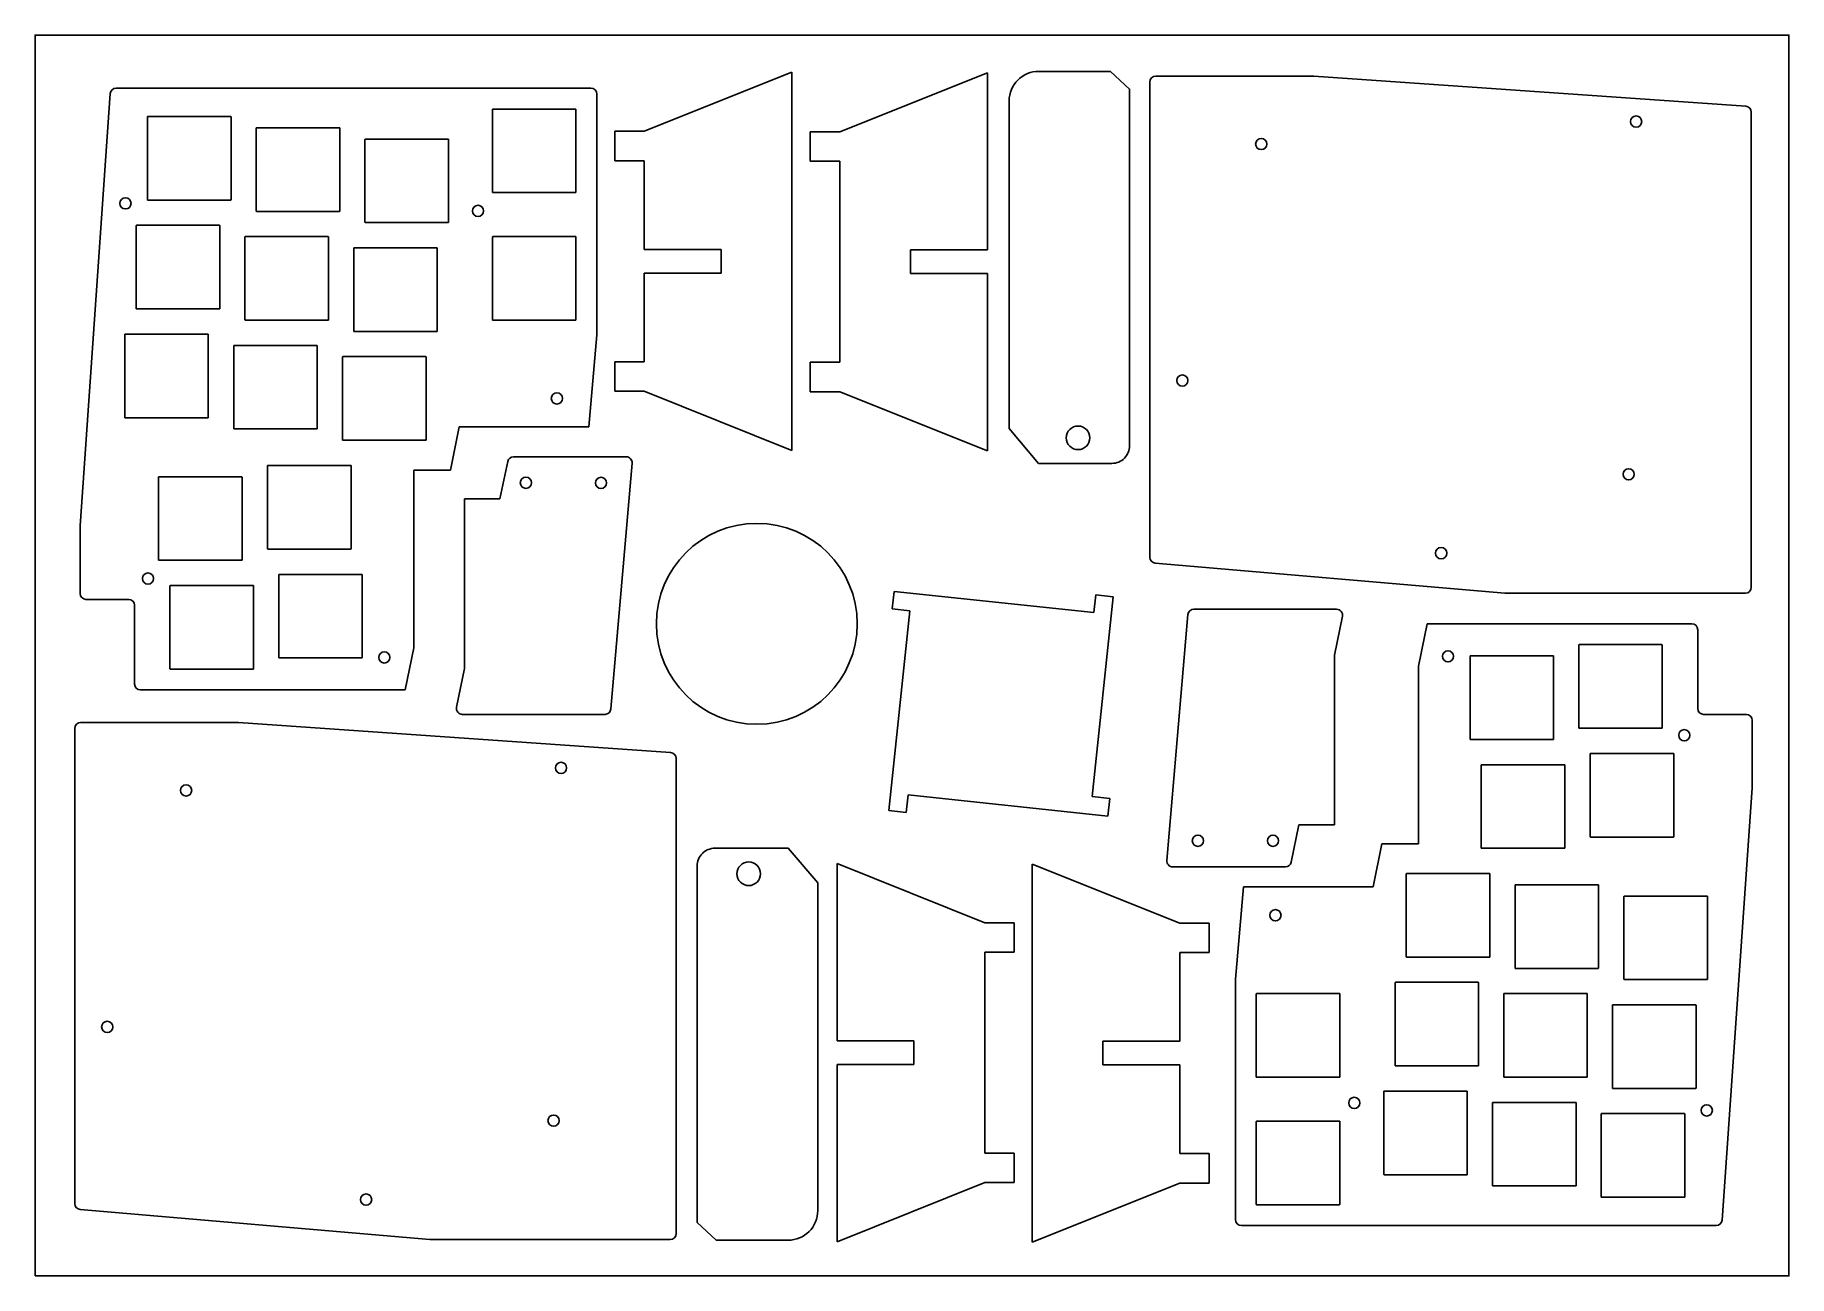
# Model space of a CAD drawing. Header units: millimetres. Extents: x 0 to 297, y 0 to 210.
import ezdxf

# ---------------------------------------------------------------- set-up
doc = ezdxf.new("R2010")
doc.units = ezdxf.units.MM
doc.layers.add('BLACK', color=7, linetype='Continuous')

msp = doc.modelspace()

# ---------------------------------------------------------------- linework, layer by layer
at = {"color": 1}
for p, q in [((128.16, 203.72), (103.16, 193.72)), ((128.16, 139.72), (128.16, 203.72)), ((161.27, 203.64), (136.27, 193.64)), ((161.27, 173.64), (161.27, 203.64)), ((103.16, 193.72), (98.16, 193.72)), ((98.16, 193.72), (98.16, 188.72)), ((136.27, 193.64), (131.27, 193.64)), ((131.27, 193.64), (131.27, 188.64)), ((103.16, 188.72), (98.16, 188.72)), ((103.16, 173.72), (103.16, 188.72)), ((136.27, 188.64), (131.27, 188.64)), ((136.27, 154.64), (136.27, 188.64)), ((103.16, 173.72), (116.16, 173.72)), ((116.16, 173.72), (116.16, 169.72)), ((148.27, 169.64), (148.27, 173.64)), ((148.27, 173.64), (161.27, 173.64)), ((103.16, 169.72), (116.16, 169.72)), ((103.16, 154.72), (103.16, 169.72)), ((161.27, 169.64), (148.27, 169.64)), ((161.27, 169.64), (161.27, 139.64)), ((103.16, 154.72), (98.16, 154.72)), ((98.16, 154.72), (98.16, 149.72)), ((136.27, 154.64), (131.27, 154.64)), ((131.27, 154.64), (131.27, 149.64)), ((98.16, 149.72), (103.16, 149.72)), ((103.16, 149.72), (128.16, 139.72)), ((131.27, 149.64), (136.27, 149.64)), ((136.27, 149.64), (161.27, 139.64)), ((70.33, 136.38), (71.83, 143.7)), ((71.83, 143.7), (93.79, 143.7)), ((78.72, 131.51), (80.04, 137.84)), ((81.02, 138.63), (100.1, 138.63)), ((64.16, 136.38), (70.33, 136.38)), ((64.16, 136.38), (64.16, 106.32)), ((78.72, 131.51), (72.73, 131.51)), ((72.73, 131.51), (72.73, 102.79)), ((145.16, 112.87), (145.48, 115.85)), ((145.48, 115.85), (179.29, 112.26)), ((15.85, 114.5), (8.62, 114.5)), ((16.85, 100.17), (16.85, 113.5)), ((148.15, 112.55), (145.16, 112.87)), ((182.59, 114.92), (179, 81.12)), ((179.29, 112.26), (179.61, 115.24)), ((179.61, 115.24), (182.59, 114.92)), ((144.55, 78.74), (148.15, 112.55)), ((221.39, 111.63), (220.02, 105.08)), ((234.25, 103.22), (235.72, 110.36)), ((281.56, 109.36), (281.56, 96.03)), ((64.16, 106.32), (62.69, 99.17)), ((220.02, 76.35), (220.02, 105.08)), ((71.37, 96.24), (72.73, 102.79)), ((234.25, 73.15), (234.25, 103.22)), ((282.56, 95.03), (289.79, 95.03)), ((147.85, 81.41), (147.54, 78.43)), ((181.66, 77.82), (147.85, 81.41)), ((179, 81.12), (181.98, 80.8)), ((181.98, 80.8), (181.66, 77.82)), ((147.54, 78.43), (144.55, 78.74)), ((214.03, 76.35), (212.71, 70.03)), ((214.03, 76.35), (220.02, 76.35)), ((228.08, 73.15), (226.57, 65.84)), ((234.25, 73.15), (228.08, 73.15)), ((160.82, 59.78), (135.82, 69.78)), ((135.82, 39.78), (135.82, 69.78)), ((193.83, 59.71), (168.83, 69.71)), ((168.83, 69.71), (168.83, 5.71)), ((211.74, 69.23), (192.65, 69.23)), ((226.57, 65.84), (204.62, 65.84)), ((165.82, 59.78), (160.82, 59.78)), ((165.82, 54.78), (165.82, 59.78)), ((198.83, 59.71), (193.83, 59.71)), ((198.83, 54.71), (198.83, 59.71)), ((160.82, 54.78), (165.82, 54.78)), ((160.82, 54.78), (160.82, 20.78)), ((193.83, 54.71), (198.83, 54.71)), ((193.83, 54.71), (193.83, 39.71)), ((135.82, 39.78), (148.82, 39.78)), ((148.82, 39.78), (148.82, 35.78)), ((193.83, 39.71), (180.83, 39.71)), ((180.83, 35.71), (180.83, 39.71)), ((148.82, 35.78), (135.82, 35.78)), ((135.82, 35.78), (135.82, 5.78)), ((193.83, 35.71), (180.83, 35.71)), ((193.83, 35.71), (193.83, 20.71)), ((160.82, 20.78), (165.82, 20.78)), ((165.82, 15.78), (165.82, 20.78)), ((193.83, 20.71), (198.83, 20.71)), ((198.83, 15.71), (198.83, 20.71)), ((135.82, 5.78), (160.82, 15.78)), ((160.82, 15.78), (165.82, 15.78)), ((168.83, 5.71), (193.83, 15.71)), ((193.83, 15.71), (198.83, 15.71))]:
    msp.add_line(p, q, dxfattribs=at)
msp.add_lwpolyline([(0, 0), (0, 210), (297, 210), (297, 0)], close=True)
for points in [[(182.12, 203.86), (169.95, 203.86, 0.414214), (164.95, 198.86), (164.95, 143.4), (169.95, 137.52), (182.35, 137.52, 0.414214), (185.35, 140.52), (185.35, 200.86)], [(115.35, 6.04), (127.53, 6.04, 0.414214), (132.53, 11.04), (132.53, 66.5), (127.53, 72.38), (115.12, 72.38, 0.414214), (112.12, 69.38), (112.12, 9.04)]]:
    msp.add_lwpolyline(points, format="xyb", close=True, dxfattribs=at)
for centre, radius in [((271.13, 195.37), 0.95), ((207.64, 191.56), 0.95), ((15.31, 181.52), 0.95), ((75.01, 180.25), 0.95), ((194.28, 151.54), 0.95), ((88.36, 148.5), 0.95), ((176.62, 141.84), 2), ((269.86, 135.67), 0.95), ((83.12, 134.23), 0.95), ((95.84, 134.21), 0.95), ((122.22, 110.36), 17), ((238.11, 122.32), 0.95), ((19.12, 118.03), 0.95), ((59.14, 104.67), 0.95), ((239.27, 104.86), 0.95), ((279.28, 91.5), 0.95), ((89.07, 85.97), 0.95), ((25.58, 82.16), 0.95), ((196.92, 73.65), 0.95), ((209.63, 73.64), 0.95), ((120.85, 68.06), 2), ((210.04, 61.04), 0.95), ((12.22, 42.14), 0.95), ((223.4, 29.28), 0.95), ((87.8, 26.28), 0.95), ((283.09, 28.01), 0.95), ((56.05, 12.92), 0.95)]:
    msp.add_circle(centre, radius, dxfattribs=at)
for centre, start, end in [((81.02, 137.63), 90, 168.2223), ((100.1, 137.63), 355.0838, 90), ((8.62, 115.5), 180, 270), ((15.85, 113.5), 0, 90), ((220.41, 111.83), 348.2223, 90), ((280.56, 109.36), 0, 90), ((17.85, 100.17), 180, 270), ((72.35, 96.04), 168.2223, 270), ((282.56, 96.03), 180, 270), ((289.79, 94.03), 0, 90), ((192.65, 70.23), 175.0838, 270), ((211.74, 70.23), 270, 348.2223)]:
    msp.add_arc(centre, 1, start, end, dxfattribs=at)
at = {"layer": 'BLACK', "color": 1, "linetype": 'Continuous'}
for p, q in [((188.78, 121.64), (188.78, 202.06)), ((189.78, 203.06), (216.52, 203.06)), ((189.85, 203.06), (189.85, 203.06)), ((216.52, 203.06), (216.53, 203.06)), ((216.53, 203.06), (216.54, 203.06)), ((216.53, 203.06), (216.53, 203.06)), ((216.54, 203.06), (216.54, 203.06)), ((216.54, 203.06), (289.7, 197.97)), ((7.62, 126.92), (12.71, 200.09)), ((13.71, 201.02), (94.13, 201.02)), ((95.13, 200.02), (95.13, 159.3)), ((19.03, 196.15), (19.03, 196.16)), ((19.03, 196.16), (19.04, 196.16)), ((19.03, 182.14), (19.03, 196.15)), ((19.03, 196.15), (19.03, 196.15)), ((19.04, 196.18), (19.05, 196.19)), ((19.04, 196.17), (19.04, 196.18)), ((19.04, 196.18), (19.04, 196.18)), ((19.04, 196.16), (19.04, 196.17)), ((19.05, 196.19), (19.06, 196.2)), ((19.05, 196.19), (19.05, 196.19)), ((19.06, 196.2), (19.07, 196.21)), ((19.06, 196.2), (19.06, 196.2)), ((19.07, 196.21), (19.07, 196.21)), ((19.07, 196.21), (19.08, 196.21)), ((19.08, 196.21), (19.08, 196.22)), ((19.08, 196.22), (19.09, 196.22)), ((19.09, 196.22), (19.1, 196.22)), ((19.1, 196.22), (19.1, 196.22)), ((19.1, 196.22), (19.1, 196.22)), ((19.1, 196.22), (33.12, 196.22)), ((33.12, 196.22), (33.12, 196.22)), ((33.12, 196.22), (33.12, 196.22)), ((33.12, 196.22), (33.13, 196.22)), ((33.13, 196.22), (33.14, 196.22)), ((33.14, 196.22), (33.14, 196.21)), ((33.14, 196.21), (33.15, 196.21)), ((33.15, 196.21), (33.15, 196.21)), ((33.15, 196.21), (33.16, 196.2)), ((33.16, 196.2), (33.16, 196.2)), ((33.16, 196.2), (33.17, 196.19)), ((33.17, 196.19), (33.17, 196.19)), ((33.17, 196.19), (33.18, 196.18)), ((33.18, 196.18), (33.18, 196.18)), ((33.18, 196.18), (33.18, 196.17)), ((33.18, 196.17), (33.18, 196.16)), ((33.18, 196.16), (33.18, 196.16)), ((33.18, 196.16), (33.18, 196.15)), ((33.18, 196.15), (33.18, 196.15)), ((33.18, 196.15), (33.18, 182.14)), ((77.45, 197.42), (77.45, 197.43)), ((77.45, 197.43), (77.46, 197.43)), ((77.45, 183.41), (77.45, 197.42)), ((77.45, 197.42), (77.45, 197.42)), ((77.46, 197.45), (77.47, 197.46)), ((77.46, 197.44), (77.46, 197.45)), ((77.46, 197.45), (77.46, 197.45)), ((77.46, 197.43), (77.46, 197.44)), ((77.47, 197.46), (77.48, 197.47)), ((77.47, 197.46), (77.47, 197.46)), ((77.48, 197.47), (77.49, 197.48)), ((77.48, 197.47), (77.48, 197.47)), ((77.49, 197.48), (77.49, 197.48)), ((77.49, 197.48), (77.5, 197.48)), ((77.5, 197.48), (77.5, 197.49)), ((77.5, 197.49), (77.51, 197.49)), ((77.51, 197.49), (77.52, 197.49)), ((77.52, 197.49), (77.52, 197.49)), ((77.52, 197.49), (77.52, 197.49)), ((77.52, 197.49), (91.54, 197.49)), ((91.54, 197.49), (91.54, 197.49)), ((91.54, 197.49), (91.54, 197.49)), ((91.54, 197.49), (91.55, 197.49)), ((91.55, 197.49), (91.56, 197.49)), ((91.56, 197.49), (91.56, 197.48)), ((91.56, 197.48), (91.57, 197.48)), ((91.57, 197.48), (91.57, 197.48)), ((91.57, 197.48), (91.58, 197.47)), ((91.58, 197.47), (91.58, 197.47)), ((91.58, 197.47), (91.59, 197.46)), ((91.59, 197.46), (91.59, 197.46)), ((91.59, 197.46), (91.6, 197.45)), ((91.6, 197.45), (91.6, 197.45)), ((91.6, 197.45), (91.6, 197.44)), ((91.6, 197.44), (91.6, 197.43)), ((91.6, 197.43), (91.6, 197.43)), ((91.6, 197.43), (91.6, 197.42)), ((91.6, 197.42), (91.6, 197.42)), ((91.6, 197.42), (91.6, 183.41)), ((290.63, 196.97), (290.63, 116.55)), ((37.45, 194.26), (37.45, 194.27)), ((37.45, 194.27), (37.46, 194.27)), ((37.45, 194.25), (37.45, 194.26)), ((37.45, 194.25), (37.45, 194.25)), ((37.45, 180.23), (37.45, 194.25)), ((37.45, 194.25), (37.45, 194.25)), ((37.46, 194.28), (37.47, 194.29)), ((37.46, 194.27), (37.46, 194.28)), ((37.46, 194.28), (37.46, 194.28)), ((37.47, 194.29), (37.48, 194.3)), ((37.47, 194.29), (37.47, 194.29)), ((37.48, 194.3), (37.49, 194.31)), ((37.48, 194.3), (37.48, 194.3)), ((37.49, 194.31), (37.49, 194.31)), ((37.49, 194.31), (37.5, 194.31)), ((37.5, 194.31), (37.51, 194.31)), ((37.51, 194.31), (37.51, 194.32)), ((37.51, 194.32), (37.52, 194.32)), ((37.52, 194.32), (37.52, 194.32)), ((37.52, 194.32), (51.53, 194.32)), ((51.53, 194.32), (51.53, 194.32)), ((51.53, 194.32), (51.54, 194.32)), ((51.54, 194.32), (51.54, 194.31)), ((51.54, 194.31), (51.55, 194.31)), ((51.55, 194.31), (51.56, 194.31)), ((51.56, 194.31), (51.56, 194.31)), ((51.56, 194.31), (51.57, 194.3)), ((51.57, 194.3), (51.57, 194.3)), ((51.57, 194.3), (51.58, 194.29)), ((51.58, 194.29), (51.58, 194.29)), ((51.58, 194.29), (51.59, 194.28)), ((51.59, 194.28), (51.59, 194.28)), ((51.59, 194.28), (51.59, 194.27)), ((51.59, 194.27), (51.6, 194.27)), ((51.6, 194.27), (51.6, 194.26)), ((51.6, 194.26), (51.6, 194.25)), ((51.6, 194.25), (51.6, 194.25)), ((51.6, 194.25), (51.6, 194.25)), ((51.6, 194.25), (51.6, 180.23)), ((55.86, 192.34), (55.86, 192.35)), ((55.86, 192.35), (55.87, 192.35)), ((55.86, 178.33), (55.86, 192.34)), ((55.86, 192.34), (55.86, 192.34)), ((55.87, 192.37), (55.88, 192.38)), ((55.87, 192.36), (55.87, 192.37)), ((55.87, 192.37), (55.87, 192.37)), ((55.87, 192.35), (55.87, 192.36)), ((55.88, 192.38), (55.89, 192.39)), ((55.88, 192.38), (55.88, 192.38)), ((55.89, 192.39), (55.9, 192.4)), ((55.89, 192.39), (55.89, 192.39)), ((55.9, 192.4), (55.9, 192.4)), ((55.9, 192.4), (55.91, 192.4)), ((55.91, 192.4), (55.91, 192.41)), ((55.91, 192.41), (55.92, 192.41)), ((55.92, 192.41), (55.93, 192.41)), ((55.93, 192.41), (55.93, 192.41)), ((55.93, 192.41), (55.93, 192.41)), ((55.93, 192.41), (69.95, 192.41)), ((69.95, 192.41), (69.95, 192.41)), ((69.95, 192.41), (69.95, 192.41)), ((69.95, 192.41), (69.96, 192.41)), ((69.96, 192.41), (69.97, 192.41)), ((69.97, 192.41), (69.97, 192.4)), ((69.97, 192.4), (69.98, 192.4)), ((69.98, 192.4), (69.98, 192.4)), ((69.98, 192.4), (69.99, 192.39)), ((69.99, 192.39), (69.99, 192.39)), ((69.99, 192.39), (70, 192.38)), ((70, 192.38), (70, 192.38)), ((70, 192.38), (70.01, 192.37)), ((70.01, 192.37), (70.01, 192.37)), ((70.01, 192.37), (70.01, 192.36)), ((70.01, 192.36), (70.01, 192.35)), ((70.01, 192.35), (70.01, 192.35)), ((70.01, 192.35), (70.01, 192.34)), ((70.01, 192.34), (70.01, 192.34)), ((70.01, 192.34), (70.01, 178.33)), ((19.03, 182.13), (19.03, 182.14)), ((19.03, 182.14), (19.03, 182.14)), ((19.04, 182.13), (19.03, 182.13)), ((19.04, 182.12), (19.04, 182.13)), ((19.04, 182.11), (19.04, 182.12)), ((19.05, 182.1), (19.04, 182.11)), ((19.04, 182.11), (19.04, 182.11)), ((19.06, 182.09), (19.05, 182.1)), ((19.05, 182.1), (19.05, 182.1)), ((19.07, 182.08), (19.06, 182.09)), ((19.06, 182.09), (19.06, 182.09)), ((19.08, 182.08), (19.07, 182.08)), ((19.07, 182.08), (19.07, 182.08)), ((19.08, 182.07), (19.08, 182.08)), ((19.09, 182.07), (19.08, 182.07)), ((19.1, 182.07), (19.09, 182.07)), ((33.12, 182.07), (19.1, 182.07)), ((19.1, 182.07), (19.1, 182.07)), ((33.13, 182.07), (33.12, 182.07)), ((33.12, 182.07), (33.12, 182.07)), ((33.12, 182.07), (33.12, 182.07)), ((33.14, 182.07), (33.13, 182.07)), ((33.15, 182.08), (33.14, 182.08)), ((33.14, 182.08), (33.14, 182.07)), ((33.16, 182.09), (33.15, 182.08)), ((33.15, 182.08), (33.15, 182.08)), ((33.17, 182.1), (33.16, 182.09)), ((33.16, 182.09), (33.16, 182.09)), ((33.18, 182.11), (33.17, 182.1)), ((33.17, 182.1), (33.17, 182.1)), ((33.18, 182.14), (33.18, 182.14)), ((33.18, 182.14), (33.18, 182.13)), ((33.18, 182.13), (33.18, 182.13)), ((33.18, 182.13), (33.18, 182.12)), ((33.18, 182.12), (33.18, 182.11)), ((33.18, 182.11), (33.18, 182.11)), ((77.45, 183.4), (77.45, 183.41)), ((77.45, 183.41), (77.45, 183.41)), ((77.46, 183.4), (77.45, 183.4)), ((77.46, 183.39), (77.46, 183.4)), ((77.46, 183.38), (77.46, 183.39)), ((77.47, 183.37), (77.46, 183.38)), ((77.46, 183.38), (77.46, 183.38)), ((77.48, 183.36), (77.47, 183.37)), ((77.47, 183.37), (77.47, 183.37)), ((77.49, 183.35), (77.48, 183.36)), ((77.48, 183.36), (77.48, 183.36)), ((77.5, 183.35), (77.49, 183.35)), ((77.49, 183.35), (77.49, 183.35)), ((77.5, 183.34), (77.5, 183.35)), ((77.51, 183.34), (77.5, 183.34)), ((77.52, 183.34), (77.51, 183.34)), ((91.54, 183.34), (77.52, 183.34)), ((77.52, 183.34), (77.52, 183.34)), ((91.55, 183.34), (91.54, 183.34)), ((91.54, 183.34), (91.54, 183.34)), ((91.54, 183.34), (91.54, 183.34)), ((91.56, 183.34), (91.55, 183.34)), ((91.57, 183.35), (91.56, 183.35)), ((91.56, 183.35), (91.56, 183.34)), ((91.58, 183.36), (91.57, 183.35)), ((91.57, 183.35), (91.57, 183.35)), ((91.59, 183.37), (91.58, 183.36)), ((91.58, 183.36), (91.58, 183.36)), ((91.6, 183.38), (91.59, 183.37)), ((91.59, 183.37), (91.59, 183.37)), ((91.6, 183.41), (91.6, 183.41)), ((91.6, 183.41), (91.6, 183.4)), ((91.6, 183.4), (91.6, 183.4)), ((91.6, 183.4), (91.6, 183.39)), ((91.6, 183.39), (91.6, 183.38)), ((91.6, 183.38), (91.6, 183.38)), ((37.45, 180.22), (37.45, 180.23)), ((37.45, 180.23), (37.45, 180.23)), ((37.45, 180.23), (37.45, 180.23)), ((37.45, 180.21), (37.45, 180.22)), ((37.46, 180.21), (37.45, 180.21)), ((37.46, 180.2), (37.46, 180.21)), ((37.47, 180.19), (37.46, 180.2)), ((37.46, 180.2), (37.46, 180.2)), ((37.48, 180.18), (37.47, 180.19)), ((37.47, 180.19), (37.47, 180.19)), ((37.49, 180.17), (37.48, 180.18)), ((37.48, 180.18), (37.48, 180.18)), ((37.5, 180.17), (37.49, 180.17)), ((37.49, 180.17), (37.49, 180.17)), ((37.51, 180.17), (37.5, 180.17)), ((37.52, 180.17), (37.51, 180.17)), ((37.51, 180.17), (37.51, 180.17)), ((51.53, 180.17), (37.52, 180.17)), ((51.54, 180.17), (51.53, 180.17)), ((51.53, 180.17), (51.53, 180.17)), ((51.55, 180.17), (51.54, 180.17)), ((51.54, 180.17), (51.54, 180.17)), ((51.56, 180.17), (51.55, 180.17)), ((51.57, 180.18), (51.56, 180.17)), ((51.56, 180.17), (51.56, 180.17)), ((51.58, 180.19), (51.57, 180.18)), ((51.57, 180.18), (51.57, 180.18)), ((51.59, 180.2), (51.58, 180.19)), ((51.58, 180.19), (51.58, 180.19)), ((51.6, 180.21), (51.59, 180.21)), ((51.59, 180.21), (51.59, 180.2)), ((51.59, 180.2), (51.59, 180.2)), ((51.6, 180.23), (51.6, 180.23)), ((51.6, 180.23), (51.6, 180.23)), ((51.6, 180.23), (51.6, 180.22)), ((51.6, 180.22), (51.6, 180.21)), ((55.86, 178.32), (55.86, 178.33)), ((55.86, 178.33), (55.86, 178.33)), ((55.87, 178.32), (55.86, 178.32)), ((55.87, 178.31), (55.87, 178.32)), ((55.87, 178.3), (55.87, 178.31)), ((55.88, 178.29), (55.87, 178.3)), ((55.87, 178.3), (55.87, 178.3)), ((55.89, 178.28), (55.88, 178.29)), ((55.88, 178.29), (55.88, 178.29)), ((55.9, 178.27), (55.89, 178.28)), ((55.89, 178.28), (55.89, 178.28)), ((55.91, 178.27), (55.9, 178.27)), ((55.9, 178.27), (55.9, 178.27)), ((55.91, 178.26), (55.91, 178.27)), ((55.92, 178.26), (55.91, 178.26)), ((55.93, 178.26), (55.92, 178.26)), ((69.95, 178.26), (55.93, 178.26)), ((55.93, 178.26), (55.93, 178.26)), ((69.96, 178.26), (69.95, 178.26)), ((69.95, 178.26), (69.95, 178.26)), ((69.95, 178.26), (69.95, 178.26)), ((69.97, 178.26), (69.96, 178.26)), ((69.98, 178.27), (69.97, 178.27)), ((69.97, 178.27), (69.97, 178.26)), ((69.99, 178.28), (69.98, 178.27)), ((69.98, 178.27), (69.98, 178.27)), ((70, 178.29), (69.99, 178.28)), ((69.99, 178.28), (69.99, 178.28)), ((70.01, 178.3), (70, 178.29)), ((70, 178.29), (70, 178.29)), ((70.01, 178.33), (70.01, 178.33)), ((70.01, 178.33), (70.01, 178.32)), ((70.01, 178.32), (70.01, 178.32)), ((70.01, 178.32), (70.01, 178.31)), ((70.01, 178.31), (70.01, 178.3)), ((70.01, 178.3), (70.01, 178.3)), ((17.13, 177.75), (17.13, 177.76)), ((17.13, 177.76), (17.14, 177.76)), ((17.13, 177.74), (17.13, 177.75)), ((17.13, 177.74), (17.13, 177.74)), ((17.13, 163.72), (17.13, 177.74)), ((17.13, 177.74), (17.13, 177.74)), ((17.14, 177.77), (17.15, 177.78)), ((17.14, 177.76), (17.14, 177.77)), ((17.14, 177.77), (17.14, 177.77)), ((17.15, 177.78), (17.16, 177.79)), ((17.15, 177.78), (17.15, 177.78)), ((17.16, 177.79), (17.17, 177.8)), ((17.16, 177.79), (17.16, 177.79)), ((17.17, 177.8), (17.17, 177.8)), ((17.17, 177.8), (17.18, 177.8)), ((17.18, 177.8), (17.19, 177.8)), ((17.19, 177.8), (17.19, 177.81)), ((17.19, 177.81), (17.2, 177.81)), ((17.2, 177.81), (17.2, 177.81)), ((17.2, 177.81), (31.21, 177.81)), ((31.21, 177.81), (31.21, 177.81)), ((31.21, 177.81), (31.22, 177.81)), ((31.22, 177.81), (31.22, 177.8)), ((31.22, 177.8), (31.23, 177.8)), ((31.23, 177.8), (31.24, 177.8)), ((31.24, 177.8), (31.24, 177.8)), ((31.24, 177.8), (31.25, 177.79)), ((31.25, 177.79), (31.25, 177.79)), ((31.25, 177.79), (31.26, 177.78)), ((31.26, 177.78), (31.26, 177.78)), ((31.26, 177.78), (31.27, 177.77)), ((31.27, 177.77), (31.27, 177.77)), ((31.27, 177.77), (31.27, 177.76)), ((31.27, 177.76), (31.28, 177.76)), ((31.28, 177.76), (31.28, 177.75)), ((31.28, 177.75), (31.28, 177.74)), ((31.28, 177.74), (31.28, 177.74)), ((31.28, 177.74), (31.28, 177.74)), ((31.28, 177.74), (31.28, 163.72)), ((35.54, 175.83), (35.54, 175.84)), ((35.54, 175.84), (35.55, 175.84)), ((35.54, 161.82), (35.54, 175.83)), ((35.54, 175.83), (35.54, 175.83)), ((35.55, 175.86), (35.56, 175.87)), ((35.55, 175.85), (35.55, 175.86)), ((35.55, 175.86), (35.55, 175.86)), ((35.55, 175.84), (35.55, 175.85)), ((35.56, 175.87), (35.57, 175.88)), ((35.56, 175.87), (35.56, 175.87)), ((35.57, 175.88), (35.58, 175.89)), ((35.57, 175.88), (35.57, 175.88)), ((35.58, 175.89), (35.58, 175.89)), ((35.58, 175.89), (35.59, 175.89)), ((35.59, 175.89), (35.59, 175.9)), ((35.59, 175.9), (35.6, 175.9)), ((35.6, 175.9), (35.61, 175.9)), ((35.61, 175.9), (35.61, 175.9)), ((35.61, 175.9), (35.61, 175.9)), ((35.61, 175.9), (49.63, 175.9)), ((49.63, 175.9), (49.63, 175.9)), ((49.63, 175.9), (49.63, 175.9)), ((49.63, 175.9), (49.64, 175.9)), ((49.64, 175.9), (49.65, 175.9)), ((49.65, 175.9), (49.65, 175.89)), ((49.65, 175.89), (49.66, 175.89)), ((49.66, 175.89), (49.66, 175.89)), ((49.66, 175.89), (49.67, 175.88)), ((49.67, 175.88), (49.67, 175.88)), ((49.67, 175.88), (49.68, 175.87)), ((49.68, 175.87), (49.68, 175.87)), ((49.68, 175.87), (49.69, 175.86)), ((49.69, 175.86), (49.69, 175.86)), ((49.69, 175.86), (49.69, 175.85)), ((49.69, 175.85), (49.69, 175.84)), ((49.69, 175.84), (49.69, 175.84)), ((49.69, 175.84), (49.69, 175.83)), ((49.69, 175.83), (49.69, 175.83)), ((49.69, 175.83), (49.69, 161.82)), ((77.45, 175.83), (77.45, 175.84)), ((77.45, 175.84), (77.46, 175.84)), ((77.45, 161.82), (77.45, 175.83)), ((77.45, 175.83), (77.45, 175.83)), ((77.46, 175.86), (77.47, 175.87)), ((77.46, 175.85), (77.46, 175.86)), ((77.46, 175.86), (77.46, 175.86)), ((77.46, 175.84), (77.46, 175.85)), ((77.47, 175.87), (77.48, 175.88)), ((77.47, 175.87), (77.47, 175.87)), ((77.48, 175.88), (77.49, 175.89)), ((77.48, 175.88), (77.48, 175.88)), ((77.49, 175.89), (77.49, 175.89)), ((77.49, 175.89), (77.5, 175.89)), ((77.5, 175.89), (77.5, 175.9)), ((77.5, 175.9), (77.51, 175.9)), ((77.51, 175.9), (77.52, 175.9)), ((77.52, 175.9), (77.52, 175.9)), ((77.52, 175.9), (77.52, 175.9)), ((77.52, 175.9), (91.54, 175.9)), ((91.54, 175.9), (91.54, 175.9)), ((91.54, 175.9), (91.54, 175.9)), ((91.54, 175.9), (91.55, 175.9)), ((91.55, 175.9), (91.56, 175.9)), ((91.56, 175.9), (91.56, 175.89)), ((91.56, 175.89), (91.57, 175.89)), ((91.57, 175.89), (91.57, 175.89)), ((91.57, 175.89), (91.58, 175.88)), ((91.58, 175.88), (91.58, 175.88)), ((91.58, 175.88), (91.59, 175.87)), ((91.59, 175.87), (91.59, 175.87)), ((91.59, 175.87), (91.6, 175.86)), ((91.6, 175.86), (91.6, 175.86)), ((91.6, 175.86), (91.6, 175.85)), ((91.6, 175.85), (91.6, 175.84)), ((91.6, 175.84), (91.6, 175.84)), ((91.6, 175.84), (91.6, 175.83)), ((91.6, 175.83), (91.6, 175.83)), ((91.6, 175.83), (91.6, 161.82)), ((53.96, 173.94), (53.96, 173.95)), ((53.96, 173.95), (53.97, 173.95)), ((53.96, 173.93), (53.96, 173.94)), ((53.96, 173.93), (53.96, 173.93)), ((53.96, 159.91), (53.96, 173.93)), ((53.96, 173.93), (53.96, 173.93)), ((53.97, 173.96), (53.98, 173.97)), ((53.97, 173.95), (53.97, 173.96)), ((53.97, 173.96), (53.97, 173.96)), ((53.98, 173.97), (53.99, 173.98)), ((53.98, 173.97), (53.98, 173.97)), ((53.99, 173.98), (54, 173.99)), ((53.99, 173.98), (53.99, 173.98)), ((54, 173.99), (54, 173.99)), ((54, 173.99), (54.01, 173.99)), ((54.01, 173.99), (54.02, 173.99)), ((54.02, 173.99), (54.02, 174)), ((54.02, 174), (54.03, 174)), ((54.03, 174), (54.03, 174)), ((54.03, 174), (68.04, 174)), ((68.04, 174), (68.04, 174)), ((68.04, 174), (68.05, 174)), ((68.05, 174), (68.05, 173.99)), ((68.05, 173.99), (68.06, 173.99)), ((68.06, 173.99), (68.07, 173.99)), ((68.07, 173.99), (68.07, 173.99)), ((68.07, 173.99), (68.08, 173.98)), ((68.08, 173.98), (68.08, 173.98)), ((68.08, 173.98), (68.09, 173.97)), ((68.09, 173.97), (68.09, 173.97)), ((68.09, 173.97), (68.1, 173.96)), ((68.1, 173.96), (68.1, 173.96)), ((68.1, 173.96), (68.1, 173.95)), ((68.1, 173.95), (68.11, 173.95)), ((68.11, 173.95), (68.11, 173.94)), ((68.11, 173.94), (68.11, 173.93)), ((68.11, 173.93), (68.11, 173.93)), ((68.11, 173.93), (68.11, 173.93)), ((68.11, 173.93), (68.11, 159.91)), ((17.13, 163.71), (17.13, 163.72)), ((17.13, 163.72), (17.13, 163.72)), ((17.13, 163.72), (17.13, 163.72)), ((17.13, 163.7), (17.13, 163.71)), ((17.14, 163.7), (17.13, 163.7)), ((17.14, 163.69), (17.14, 163.7)), ((17.15, 163.68), (17.14, 163.69)), ((17.14, 163.69), (17.14, 163.69)), ((17.16, 163.67), (17.15, 163.68)), ((17.15, 163.68), (17.15, 163.68)), ((17.17, 163.66), (17.16, 163.67)), ((17.16, 163.67), (17.16, 163.67)), ((17.18, 163.66), (17.17, 163.66)), ((17.17, 163.66), (17.17, 163.66)), ((17.19, 163.66), (17.18, 163.66)), ((17.2, 163.66), (17.19, 163.66)), ((17.19, 163.66), (17.19, 163.66)), ((31.21, 163.66), (17.2, 163.66)), ((31.22, 163.66), (31.21, 163.66)), ((31.21, 163.66), (31.21, 163.66)), ((31.23, 163.66), (31.22, 163.66)), ((31.22, 163.66), (31.22, 163.66)), ((31.24, 163.66), (31.23, 163.66)), ((31.25, 163.67), (31.24, 163.66)), ((31.24, 163.66), (31.24, 163.66)), ((31.26, 163.68), (31.25, 163.67)), ((31.25, 163.67), (31.25, 163.67)), ((31.27, 163.69), (31.26, 163.68)), ((31.26, 163.68), (31.26, 163.68)), ((31.28, 163.7), (31.27, 163.7)), ((31.27, 163.7), (31.27, 163.69)), ((31.27, 163.69), (31.27, 163.69)), ((31.28, 163.72), (31.28, 163.72)), ((31.28, 163.72), (31.28, 163.72)), ((31.28, 163.72), (31.28, 163.71)), ((31.28, 163.71), (31.28, 163.7)), ((35.54, 161.81), (35.54, 161.82)), ((35.54, 161.82), (35.54, 161.82)), ((35.55, 161.81), (35.54, 161.81)), ((35.55, 161.8), (35.55, 161.81)), ((35.55, 161.79), (35.55, 161.8)), ((35.56, 161.78), (35.55, 161.79)), ((35.55, 161.79), (35.55, 161.79)), ((35.57, 161.77), (35.56, 161.78)), ((35.56, 161.78), (35.56, 161.78)), ((35.58, 161.76), (35.57, 161.77)), ((35.57, 161.77), (35.57, 161.77)), ((35.59, 161.76), (35.58, 161.76)), ((35.58, 161.76), (35.58, 161.76)), ((35.59, 161.75), (35.59, 161.76)), ((35.6, 161.75), (35.59, 161.75)), ((35.61, 161.75), (35.6, 161.75)), ((49.63, 161.75), (35.61, 161.75)), ((35.61, 161.75), (35.61, 161.75)), ((49.64, 161.75), (49.63, 161.75)), ((49.63, 161.75), (49.63, 161.75)), ((49.63, 161.75), (49.63, 161.75)), ((49.65, 161.75), (49.64, 161.75)), ((49.66, 161.76), (49.65, 161.76)), ((49.65, 161.76), (49.65, 161.75)), ((49.67, 161.77), (49.66, 161.76)), ((49.66, 161.76), (49.66, 161.76)), ((49.68, 161.78), (49.67, 161.77)), ((49.67, 161.77), (49.67, 161.77)), ((49.69, 161.79), (49.68, 161.78)), ((49.68, 161.78), (49.68, 161.78)), ((49.69, 161.82), (49.69, 161.82)), ((49.69, 161.82), (49.69, 161.81)), ((49.69, 161.81), (49.69, 161.81)), ((49.69, 161.81), (49.69, 161.8)), ((49.69, 161.8), (49.69, 161.79)), ((49.69, 161.79), (49.69, 161.79)), ((77.45, 161.81), (77.45, 161.82)), ((77.45, 161.82), (77.45, 161.82)), ((77.46, 161.81), (77.45, 161.81)), ((77.46, 161.8), (77.46, 161.81)), ((77.46, 161.79), (77.46, 161.8)), ((77.47, 161.78), (77.46, 161.79)), ((77.46, 161.79), (77.46, 161.79)), ((77.48, 161.77), (77.47, 161.78)), ((77.47, 161.78), (77.47, 161.78)), ((77.49, 161.76), (77.48, 161.77)), ((77.48, 161.77), (77.48, 161.77)), ((77.5, 161.76), (77.49, 161.76)), ((77.49, 161.76), (77.49, 161.76)), ((77.5, 161.75), (77.5, 161.76)), ((77.51, 161.75), (77.5, 161.75)), ((77.52, 161.75), (77.51, 161.75)), ((91.54, 161.75), (77.52, 161.75)), ((77.52, 161.75), (77.52, 161.75)), ((91.55, 161.75), (91.54, 161.75)), ((91.54, 161.75), (91.54, 161.75)), ((91.54, 161.75), (91.54, 161.75)), ((91.56, 161.75), (91.55, 161.75)), ((91.57, 161.76), (91.56, 161.76)), ((91.56, 161.76), (91.56, 161.75)), ((91.58, 161.77), (91.57, 161.76)), ((91.57, 161.76), (91.57, 161.76)), ((91.59, 161.78), (91.58, 161.77)), ((91.58, 161.77), (91.58, 161.77)), ((91.6, 161.79), (91.59, 161.78)), ((91.59, 161.78), (91.59, 161.78)), ((91.6, 161.82), (91.6, 161.82)), ((91.6, 161.82), (91.6, 161.81)), ((91.6, 161.81), (91.6, 161.81)), ((91.6, 161.81), (91.6, 161.8)), ((91.6, 161.8), (91.6, 161.79)), ((91.6, 161.79), (91.6, 161.79)), ((15.18, 159.32), (15.18, 159.33)), ((15.18, 159.33), (15.19, 159.33)), ((15.18, 145.31), (15.18, 159.32)), ((15.18, 159.32), (15.18, 159.32)), ((15.19, 159.35), (15.2, 159.36)), ((15.19, 159.34), (15.19, 159.35)), ((15.19, 159.35), (15.19, 159.35)), ((15.19, 159.33), (15.19, 159.34)), ((15.2, 159.36), (15.21, 159.37)), ((15.2, 159.36), (15.2, 159.36)), ((15.21, 159.37), (15.22, 159.38)), ((15.21, 159.37), (15.21, 159.37)), ((15.22, 159.38), (15.22, 159.38)), ((15.22, 159.38), (15.23, 159.38)), ((15.23, 159.38), (15.23, 159.39)), ((15.23, 159.39), (15.24, 159.39)), ((15.24, 159.39), (15.25, 159.39)), ((15.25, 159.39), (15.25, 159.39)), ((15.25, 159.39), (15.25, 159.39)), ((15.25, 159.39), (29.27, 159.39)), ((29.27, 159.39), (29.27, 159.39)), ((29.27, 159.39), (29.27, 159.39)), ((29.27, 159.39), (29.28, 159.39)), ((29.28, 159.39), (29.29, 159.39)), ((29.29, 159.39), (29.29, 159.38)), ((29.29, 159.38), (29.3, 159.38)), ((29.3, 159.38), (29.3, 159.38)), ((29.3, 159.38), (29.31, 159.37)), ((29.31, 159.37), (29.31, 159.37)), ((29.31, 159.37), (29.32, 159.36)), ((29.32, 159.36), (29.32, 159.36)), ((29.32, 159.36), (29.33, 159.35)), ((29.33, 159.35), (29.33, 159.35)), ((29.33, 159.35), (29.33, 159.34)), ((29.33, 159.34), (29.33, 159.33)), ((29.33, 159.33), (29.33, 159.33)), ((29.33, 159.33), (29.33, 159.32)), ((29.33, 159.32), (29.33, 159.32)), ((29.33, 159.32), (29.33, 145.31)), ((33.64, 157.43), (33.64, 157.44)), ((33.64, 157.44), (33.65, 157.44)), ((33.64, 157.42), (33.64, 157.43)), ((33.64, 157.42), (33.64, 157.42)), ((33.64, 143.4), (33.64, 157.42)), ((33.64, 157.42), (33.64, 157.42)), ((33.65, 157.45), (33.66, 157.46)), ((33.65, 157.44), (33.65, 157.45)), ((33.65, 157.45), (33.65, 157.45)), ((33.66, 157.46), (33.67, 157.47)), ((33.66, 157.46), (33.66, 157.46)), ((33.67, 157.47), (33.68, 157.48)), ((33.67, 157.47), (33.67, 157.47)), ((33.68, 157.48), (33.68, 157.48)), ((33.68, 157.48), (33.69, 157.48)), ((33.69, 157.48), (33.7, 157.48)), ((33.7, 157.48), (33.7, 157.49)), ((33.7, 157.49), (33.71, 157.49)), ((33.71, 157.49), (33.71, 157.49)), ((33.71, 157.49), (47.72, 157.49)), ((47.72, 157.49), (47.72, 157.49)), ((47.72, 157.49), (47.73, 157.49)), ((47.73, 157.49), (47.73, 157.48)), ((47.73, 157.48), (47.74, 157.48)), ((47.74, 157.48), (47.75, 157.48)), ((47.75, 157.48), (47.75, 157.48)), ((47.75, 157.48), (47.76, 157.47)), ((47.76, 157.47), (47.76, 157.47)), ((47.76, 157.47), (47.77, 157.46)), ((47.77, 157.46), (47.77, 157.46)), ((47.77, 157.46), (47.78, 157.45)), ((47.78, 157.45), (47.78, 157.45)), ((47.78, 157.45), (47.78, 157.44)), ((47.78, 157.44), (47.79, 157.44)), ((47.79, 157.44), (47.79, 157.43)), ((47.79, 157.43), (47.79, 157.42)), ((47.79, 157.42), (47.79, 157.42)), ((47.79, 157.42), (47.79, 157.42)), ((47.79, 157.42), (47.79, 143.4)), ((53.96, 159.9), (53.96, 159.91)), ((53.96, 159.91), (53.96, 159.91)), ((53.96, 159.91), (53.96, 159.91)), ((53.96, 159.89), (53.96, 159.9)), ((53.97, 159.89), (53.96, 159.89)), ((53.97, 159.88), (53.97, 159.89)), ((53.98, 159.87), (53.97, 159.88)), ((53.97, 159.88), (53.97, 159.88)), ((53.99, 159.86), (53.98, 159.87)), ((53.98, 159.87), (53.98, 159.87)), ((54, 159.85), (53.99, 159.86)), ((53.99, 159.86), (53.99, 159.86)), ((54.01, 159.85), (54, 159.85)), ((54, 159.85), (54, 159.85)), ((54.02, 159.85), (54.01, 159.85)), ((54.03, 159.85), (54.02, 159.85)), ((54.02, 159.85), (54.02, 159.85)), ((68.04, 159.85), (54.03, 159.85)), ((68.05, 159.85), (68.04, 159.85)), ((68.04, 159.85), (68.04, 159.85)), ((68.06, 159.85), (68.05, 159.85)), ((68.05, 159.85), (68.05, 159.85)), ((68.07, 159.85), (68.06, 159.85)), ((68.08, 159.86), (68.07, 159.85)), ((68.07, 159.85), (68.07, 159.85)), ((68.09, 159.87), (68.08, 159.86)), ((68.08, 159.86), (68.08, 159.86)), ((68.1, 159.88), (68.09, 159.87)), ((68.09, 159.87), (68.09, 159.87)), ((68.11, 159.89), (68.1, 159.89)), ((68.1, 159.89), (68.1, 159.88)), ((68.1, 159.88), (68.1, 159.88)), ((68.11, 159.91), (68.11, 159.91)), ((68.11, 159.91), (68.11, 159.91)), ((68.11, 159.91), (68.11, 159.9)), ((68.11, 159.9), (68.11, 159.89)), ((95.13, 159.29), (93.79, 143.7)), ((52.05, 155.51), (52.05, 155.52)), ((52.05, 155.52), (52.06, 155.52)), ((52.05, 141.5), (52.05, 155.51)), ((52.05, 155.51), (52.05, 155.51)), ((52.06, 155.54), (52.07, 155.55)), ((52.06, 155.53), (52.06, 155.54)), ((52.06, 155.54), (52.06, 155.54)), ((52.06, 155.52), (52.06, 155.53)), ((52.07, 155.55), (52.08, 155.56)), ((52.07, 155.55), (52.07, 155.55)), ((52.08, 155.56), (52.09, 155.57)), ((52.08, 155.56), (52.08, 155.56)), ((52.09, 155.57), (52.09, 155.57)), ((52.09, 155.57), (52.1, 155.57)), ((52.1, 155.57), (52.1, 155.58)), ((52.1, 155.58), (52.11, 155.58)), ((52.11, 155.58), (52.12, 155.58)), ((52.12, 155.58), (52.12, 155.58)), ((52.12, 155.58), (52.12, 155.58)), ((52.12, 155.58), (66.14, 155.58)), ((66.14, 155.58), (66.14, 155.58)), ((66.14, 155.58), (66.14, 155.58)), ((66.14, 155.58), (66.15, 155.58)), ((66.15, 155.58), (66.16, 155.58)), ((66.16, 155.58), (66.16, 155.57)), ((66.16, 155.57), (66.17, 155.57)), ((66.17, 155.57), (66.17, 155.57)), ((66.17, 155.57), (66.18, 155.56)), ((66.18, 155.56), (66.18, 155.56)), ((66.18, 155.56), (66.19, 155.55)), ((66.19, 155.55), (66.19, 155.55)), ((66.19, 155.55), (66.2, 155.54)), ((66.2, 155.54), (66.2, 155.54)), ((66.2, 155.54), (66.2, 155.53)), ((66.2, 155.53), (66.2, 155.52)), ((66.2, 155.52), (66.2, 155.52)), ((66.2, 155.52), (66.2, 155.51)), ((66.2, 155.51), (66.2, 155.51)), ((66.2, 155.51), (66.2, 141.5)), ((15.18, 145.3), (15.18, 145.31)), ((15.18, 145.31), (15.18, 145.31)), ((15.19, 145.3), (15.18, 145.3)), ((15.19, 145.29), (15.19, 145.3)), ((15.19, 145.28), (15.19, 145.29)), ((15.2, 145.27), (15.19, 145.28)), ((15.19, 145.28), (15.19, 145.28)), ((15.21, 145.26), (15.2, 145.27)), ((15.2, 145.27), (15.2, 145.27)), ((15.22, 145.25), (15.21, 145.26)), ((15.21, 145.26), (15.21, 145.26)), ((15.23, 145.25), (15.22, 145.25)), ((15.22, 145.25), (15.22, 145.25)), ((15.23, 145.24), (15.23, 145.25)), ((15.24, 145.24), (15.23, 145.24)), ((15.25, 145.24), (15.24, 145.24)), ((29.27, 145.24), (15.25, 145.24)), ((15.25, 145.24), (15.25, 145.24)), ((29.28, 145.24), (29.27, 145.24)), ((29.27, 145.24), (29.27, 145.24)), ((29.27, 145.24), (29.27, 145.24)), ((29.29, 145.24), (29.28, 145.24)), ((29.3, 145.25), (29.29, 145.25)), ((29.29, 145.25), (29.29, 145.24)), ((29.31, 145.26), (29.3, 145.25)), ((29.3, 145.25), (29.3, 145.25)), ((29.32, 145.27), (29.31, 145.26)), ((29.31, 145.26), (29.31, 145.26)), ((29.33, 145.28), (29.32, 145.27)), ((29.32, 145.27), (29.32, 145.27)), ((29.33, 145.31), (29.33, 145.31)), ((29.33, 145.31), (29.33, 145.3)), ((29.33, 145.3), (29.33, 145.3)), ((29.33, 145.3), (29.33, 145.29)), ((29.33, 145.29), (29.33, 145.28)), ((29.33, 145.28), (29.33, 145.28)), ((33.64, 143.39), (33.64, 143.4)), ((33.64, 143.4), (33.64, 143.4)), ((33.64, 143.4), (33.64, 143.4)), ((33.64, 143.38), (33.64, 143.39)), ((33.65, 143.38), (33.64, 143.38)), ((33.65, 143.37), (33.65, 143.38)), ((33.66, 143.36), (33.65, 143.37)), ((33.65, 143.37), (33.65, 143.37)), ((33.67, 143.35), (33.66, 143.36)), ((33.66, 143.36), (33.66, 143.36)), ((33.68, 143.34), (33.67, 143.35)), ((33.67, 143.35), (33.67, 143.35)), ((33.69, 143.34), (33.68, 143.34)), ((33.68, 143.34), (33.68, 143.34)), ((33.7, 143.34), (33.69, 143.34)), ((33.71, 143.34), (33.7, 143.34)), ((33.7, 143.34), (33.7, 143.34)), ((47.72, 143.34), (33.71, 143.34)), ((47.73, 143.34), (47.72, 143.34)), ((47.72, 143.34), (47.72, 143.34)), ((47.74, 143.34), (47.73, 143.34)), ((47.73, 143.34), (47.73, 143.34)), ((47.75, 143.34), (47.74, 143.34)), ((47.76, 143.35), (47.75, 143.34)), ((47.75, 143.34), (47.75, 143.34)), ((47.77, 143.36), (47.76, 143.35)), ((47.76, 143.35), (47.76, 143.35)), ((47.78, 143.37), (47.77, 143.36)), ((47.77, 143.36), (47.77, 143.36)), ((47.79, 143.38), (47.78, 143.38)), ((47.78, 143.38), (47.78, 143.37)), ((47.78, 143.37), (47.78, 143.37)), ((47.79, 143.4), (47.79, 143.4)), ((47.79, 143.4), (47.79, 143.4)), ((47.79, 143.4), (47.79, 143.39)), ((47.79, 143.39), (47.79, 143.38)), ((52.05, 141.49), (52.05, 141.5)), ((52.05, 141.5), (52.05, 141.5)), ((52.06, 141.49), (52.05, 141.49)), ((52.06, 141.48), (52.06, 141.49)), ((52.06, 141.47), (52.06, 141.48)), ((52.07, 141.46), (52.06, 141.47)), ((52.06, 141.47), (52.06, 141.47)), ((52.08, 141.45), (52.07, 141.46)), ((52.07, 141.46), (52.07, 141.46)), ((52.09, 141.44), (52.08, 141.45)), ((52.08, 141.45), (52.08, 141.45)), ((52.1, 141.44), (52.09, 141.44)), ((52.09, 141.44), (52.09, 141.44)), ((52.1, 141.43), (52.1, 141.44)), ((52.11, 141.43), (52.1, 141.43)), ((52.12, 141.43), (52.11, 141.43)), ((66.14, 141.43), (52.12, 141.43)), ((52.12, 141.43), (52.12, 141.43)), ((66.15, 141.43), (66.14, 141.43)), ((66.14, 141.43), (66.14, 141.43)), ((66.14, 141.43), (66.14, 141.43)), ((66.16, 141.43), (66.15, 141.43)), ((66.17, 141.44), (66.16, 141.44)), ((66.16, 141.44), (66.16, 141.43)), ((66.18, 141.45), (66.17, 141.44)), ((66.17, 141.44), (66.17, 141.44)), ((66.19, 141.46), (66.18, 141.45)), ((66.18, 141.45), (66.18, 141.45)), ((66.2, 141.47), (66.19, 141.46)), ((66.19, 141.46), (66.19, 141.46)), ((66.2, 141.5), (66.2, 141.5)), ((66.2, 141.5), (66.2, 141.49)), ((66.2, 141.49), (66.2, 141.49)), ((66.2, 141.49), (66.2, 141.48)), ((66.2, 141.48), (66.2, 141.47)), ((66.2, 141.47), (66.2, 141.47)), ((39.35, 137.1), (39.36, 137.11)), ((39.35, 137.1), (39.35, 137.1)), ((39.35, 123.08), (39.35, 137.1)), ((39.35, 137.1), (39.35, 137.1)), ((39.36, 137.12), (39.36, 137.13)), ((39.36, 137.13), (39.37, 137.13)), ((39.36, 137.11), (39.36, 137.12)), ((39.36, 137.12), (39.36, 137.12)), ((39.37, 137.13), (39.37, 137.14)), ((39.37, 137.14), (39.38, 137.14)), ((39.38, 137.14), (39.38, 137.15)), ((39.38, 137.15), (39.39, 137.15)), ((39.39, 137.15), (39.39, 137.16)), ((39.39, 137.16), (39.4, 137.16)), ((39.4, 137.16), (39.4, 137.16)), ((39.4, 137.16), (39.41, 137.16)), ((39.41, 137.16), (39.42, 137.17)), ((39.42, 137.17), (39.42, 137.17)), ((39.42, 137.17), (39.42, 137.17)), ((39.42, 137.17), (53.44, 137.17)), ((53.44, 137.17), (53.44, 137.17)), ((53.44, 137.17), (53.44, 137.17)), ((53.44, 137.17), (53.45, 137.16)), ((53.45, 137.16), (53.46, 137.16)), ((53.46, 137.16), (53.46, 137.16)), ((53.46, 137.16), (53.47, 137.16)), ((53.47, 137.16), (53.47, 137.15)), ((53.47, 137.15), (53.48, 137.15)), ((53.48, 137.15), (53.48, 137.14)), ((53.48, 137.14), (53.49, 137.14)), ((53.49, 137.14), (53.49, 137.13)), ((53.49, 137.13), (53.5, 137.13)), ((53.5, 137.13), (53.5, 137.12)), ((53.5, 137.12), (53.5, 137.12)), ((53.5, 137.12), (53.5, 137.11)), ((53.5, 137.11), (53.5, 137.1)), ((53.5, 137.1), (53.5, 137.1)), ((53.5, 137.1), (53.5, 137.1)), ((53.5, 137.1), (53.5, 123.08)), ((101.1, 137.55), (97.52, 95.95)), ((20.9, 135.21), (20.91, 135.22)), ((20.9, 135.2), (20.9, 135.21)), ((20.9, 135.19), (20.9, 135.2)), ((20.9, 135.2), (20.9, 135.2)), ((20.9, 121.18), (20.9, 135.19)), ((20.9, 135.19), (20.9, 135.19)), ((20.91, 135.22), (20.91, 135.23)), ((20.91, 135.23), (20.92, 135.23)), ((20.91, 135.22), (20.91, 135.22)), ((20.92, 135.23), (20.92, 135.24)), ((20.92, 135.24), (20.93, 135.24)), ((20.93, 135.24), (20.93, 135.25)), ((20.93, 135.25), (20.94, 135.25)), ((20.94, 135.25), (20.95, 135.26)), ((20.94, 135.25), (20.94, 135.25)), ((20.95, 135.26), (20.96, 135.26)), ((20.96, 135.26), (20.96, 135.26)), ((20.96, 135.26), (20.97, 135.26)), ((20.97, 135.26), (20.97, 135.26)), ((20.97, 135.26), (34.98, 135.26)), ((34.98, 135.26), (34.98, 135.26)), ((34.98, 135.26), (34.99, 135.26)), ((34.99, 135.26), (34.99, 135.26)), ((34.99, 135.26), (35, 135.26)), ((35, 135.26), (35.01, 135.25)), ((35.01, 135.25), (35.01, 135.25)), ((35.01, 135.25), (35.02, 135.25)), ((35.02, 135.25), (35.02, 135.24)), ((35.02, 135.24), (35.03, 135.24)), ((35.03, 135.24), (35.03, 135.23)), ((35.03, 135.23), (35.04, 135.23)), ((35.04, 135.23), (35.04, 135.22)), ((35.04, 135.22), (35.04, 135.22)), ((35.04, 135.22), (35.05, 135.21)), ((35.05, 135.21), (35.05, 135.2)), ((35.05, 135.2), (35.05, 135.2)), ((35.05, 135.2), (35.05, 135.19)), ((35.05, 135.19), (35.05, 135.19)), ((35.05, 135.19), (35.05, 121.18)), ((7.62, 126.92), (7.62, 126.92)), ((7.62, 126.92), (7.62, 126.92)), ((7.62, 126.91), (7.62, 126.92)), ((7.62, 115.5), (7.62, 126.91)), ((7.62, 126.91), (7.62, 126.91)), ((39.36, 123.07), (39.35, 123.08)), ((39.35, 123.08), (39.35, 123.08)), ((39.35, 123.08), (39.35, 123.08)), ((39.36, 123.06), (39.36, 123.07)), ((39.36, 123.05), (39.36, 123.06)), ((39.36, 123.06), (39.36, 123.06)), ((39.37, 123.05), (39.36, 123.05)), ((39.37, 123.04), (39.37, 123.05)), ((39.38, 123.04), (39.37, 123.04)), ((39.38, 123.03), (39.38, 123.04)), ((39.39, 123.03), (39.38, 123.03)), ((39.39, 123.02), (39.39, 123.03)), ((39.4, 123.02), (39.39, 123.02)), ((39.41, 123.02), (39.4, 123.02)), ((39.4, 123.02), (39.4, 123.02)), ((39.42, 123.02), (39.41, 123.02)), ((53.44, 123.02), (39.42, 123.02)), ((39.42, 123.02), (39.42, 123.02)), ((53.45, 123.02), (53.44, 123.02)), ((53.44, 123.02), (53.44, 123.02)), ((53.44, 123.02), (53.44, 123.02)), ((53.46, 123.02), (53.45, 123.02)), ((53.47, 123.02), (53.46, 123.02)), ((53.46, 123.02), (53.46, 123.02)), ((53.48, 123.03), (53.47, 123.03)), ((53.47, 123.03), (53.47, 123.02)), ((53.49, 123.04), (53.48, 123.04)), ((53.48, 123.04), (53.48, 123.03)), ((53.5, 123.05), (53.49, 123.05)), ((53.49, 123.05), (53.49, 123.04)), ((53.5, 123.08), (53.5, 123.08)), ((53.5, 123.08), (53.5, 123.08)), ((53.5, 123.08), (53.5, 123.07)), ((53.5, 123.07), (53.5, 123.06)), ((53.5, 123.06), (53.5, 123.06)), ((53.5, 123.06), (53.5, 123.05)), ((20.9, 121.17), (20.9, 121.18)), ((20.9, 121.18), (20.9, 121.18)), ((20.9, 121.16), (20.9, 121.17)), ((20.9, 121.17), (20.9, 121.17)), ((20.91, 121.15), (20.9, 121.16)), ((20.91, 121.14), (20.91, 121.15)), ((20.91, 121.15), (20.91, 121.15)), ((20.92, 121.14), (20.91, 121.14)), ((20.92, 121.13), (20.92, 121.14)), ((20.93, 121.13), (20.92, 121.13)), ((20.93, 121.12), (20.93, 121.13)), ((20.94, 121.12), (20.93, 121.12)), ((20.95, 121.11), (20.94, 121.12)), ((20.94, 121.12), (20.94, 121.12)), ((20.96, 121.11), (20.95, 121.11)), ((20.97, 121.11), (20.96, 121.11)), ((20.96, 121.11), (20.96, 121.11)), ((34.98, 121.11), (20.97, 121.11)), ((34.99, 121.11), (34.98, 121.11)), ((34.98, 121.11), (34.98, 121.11)), ((35, 121.11), (34.99, 121.11)), ((34.99, 121.11), (34.99, 121.11)), ((35.01, 121.12), (35, 121.11)), ((35.02, 121.12), (35.01, 121.12)), ((35.01, 121.12), (35.01, 121.12)), ((35.03, 121.13), (35.02, 121.13)), ((35.02, 121.13), (35.02, 121.12)), ((35.04, 121.14), (35.03, 121.14)), ((35.03, 121.14), (35.03, 121.13)), ((35.05, 121.16), (35.04, 121.15)), ((35.04, 121.15), (35.04, 121.15)), ((35.04, 121.15), (35.04, 121.14)), ((35.05, 121.18), (35.05, 121.18)), ((35.05, 121.18), (35.05, 121.17)), ((35.05, 121.17), (35.05, 121.17)), ((35.05, 121.17), (35.05, 121.16)), ((248.9, 115.55), (189.7, 120.64)), ((22.84, 116.78), (22.85, 116.79)), ((22.84, 116.78), (22.84, 116.78)), ((22.84, 102.76), (22.84, 116.78)), ((22.84, 116.78), (22.84, 116.78)), ((22.85, 116.8), (22.85, 116.81)), ((22.85, 116.81), (22.86, 116.81)), ((22.85, 116.79), (22.85, 116.8)), ((22.85, 116.8), (22.85, 116.8)), ((22.86, 116.81), (22.86, 116.82)), ((22.86, 116.82), (22.87, 116.82)), ((22.87, 116.82), (22.87, 116.83)), ((22.87, 116.83), (22.88, 116.83)), ((22.88, 116.83), (22.88, 116.84)), ((22.88, 116.84), (22.89, 116.84)), ((22.89, 116.84), (22.89, 116.84)), ((22.89, 116.84), (22.9, 116.84)), ((22.9, 116.84), (22.91, 116.85)), ((22.91, 116.85), (22.91, 116.85)), ((22.91, 116.85), (22.91, 116.85)), ((22.91, 116.85), (36.93, 116.85)), ((36.93, 116.85), (36.93, 116.85)), ((36.93, 116.85), (36.93, 116.85)), ((36.93, 116.85), (36.94, 116.84)), ((36.94, 116.84), (36.95, 116.84)), ((36.95, 116.84), (36.95, 116.84)), ((36.95, 116.84), (36.96, 116.84)), ((36.96, 116.84), (36.96, 116.83)), ((36.96, 116.83), (36.97, 116.83)), ((36.97, 116.83), (36.97, 116.82)), ((36.97, 116.82), (36.98, 116.82)), ((36.98, 116.82), (36.98, 116.81)), ((36.98, 116.81), (36.99, 116.81)), ((36.99, 116.81), (36.99, 116.8)), ((36.99, 116.8), (36.99, 116.8)), ((36.99, 116.8), (36.99, 116.79)), ((36.99, 116.79), (36.99, 116.78)), ((36.99, 116.78), (36.99, 116.78)), ((36.99, 116.78), (36.99, 116.78)), ((36.99, 116.78), (36.99, 102.76)), ((41.26, 118.68), (41.27, 118.69)), ((41.26, 118.67), (41.26, 118.68)), ((41.26, 118.68), (41.26, 118.68)), ((41.26, 118.66), (41.26, 118.67)), ((41.26, 104.65), (41.26, 118.66)), ((41.26, 118.66), (41.26, 118.66)), ((41.27, 118.7), (41.28, 118.71)), ((41.27, 118.69), (41.27, 118.7)), ((41.27, 118.7), (41.27, 118.7)), ((41.28, 118.71), (41.29, 118.72)), ((41.28, 118.71), (41.28, 118.71)), ((41.29, 118.72), (41.29, 118.72)), ((41.29, 118.72), (41.3, 118.72)), ((41.3, 118.72), (41.3, 118.73)), ((41.3, 118.73), (41.31, 118.73)), ((41.31, 118.73), (41.32, 118.73)), ((41.32, 118.73), (41.32, 118.73)), ((41.32, 118.73), (41.33, 118.73)), ((41.33, 118.73), (41.33, 118.73)), ((41.33, 118.73), (55.34, 118.73)), ((55.34, 118.73), (55.34, 118.73)), ((55.34, 118.73), (55.35, 118.73)), ((55.35, 118.73), (55.35, 118.73)), ((55.35, 118.73), (55.36, 118.73)), ((55.36, 118.73), (55.37, 118.73)), ((55.37, 118.73), (55.37, 118.72)), ((55.37, 118.72), (55.38, 118.72)), ((55.38, 118.72), (55.38, 118.72)), ((55.38, 118.72), (55.39, 118.71)), ((55.39, 118.71), (55.39, 118.71)), ((55.39, 118.71), (55.4, 118.7)), ((55.4, 118.7), (55.4, 118.7)), ((55.4, 118.7), (55.4, 118.69)), ((55.4, 118.69), (55.41, 118.68)), ((55.41, 118.68), (55.41, 118.68)), ((55.41, 118.68), (55.41, 118.67)), ((55.41, 118.67), (55.41, 118.66)), ((55.41, 118.66), (55.41, 118.66)), ((55.41, 118.66), (55.41, 104.65)), ((289.63, 115.55), (248.92, 115.55)), ((191.66, 70.32), (195.23, 111.92)), ((196.23, 112.83), (220.41, 112.83)), ((235.72, 110.36), (280.56, 110.36)), ((41.26, 104.64), (41.26, 104.65)), ((41.26, 104.65), (41.26, 104.65)), ((41.26, 104.65), (41.26, 104.65)), ((41.26, 104.63), (41.26, 104.64)), ((41.27, 104.63), (41.26, 104.63)), ((41.27, 104.62), (41.27, 104.63)), ((41.28, 104.61), (41.27, 104.62)), ((41.27, 104.62), (41.27, 104.62)), ((41.29, 104.6), (41.28, 104.61)), ((41.28, 104.61), (41.28, 104.61)), ((41.3, 104.59), (41.29, 104.6)), ((41.29, 104.6), (41.29, 104.6)), ((41.31, 104.59), (41.3, 104.59)), ((41.3, 104.59), (41.3, 104.59)), ((41.32, 104.59), (41.31, 104.59)), ((41.32, 104.58), (41.32, 104.59)), ((41.33, 104.58), (41.32, 104.58)), ((55.34, 104.58), (41.33, 104.58)), ((55.35, 104.58), (55.34, 104.58)), ((55.34, 104.58), (55.34, 104.58)), ((55.36, 104.59), (55.35, 104.59)), ((55.35, 104.59), (55.35, 104.58)), ((55.37, 104.59), (55.36, 104.59)), ((55.38, 104.6), (55.37, 104.59)), ((55.37, 104.59), (55.37, 104.59)), ((55.39, 104.61), (55.38, 104.6)), ((55.38, 104.6), (55.38, 104.6)), ((55.4, 104.62), (55.39, 104.61)), ((55.39, 104.61), (55.39, 104.61)), ((55.41, 104.63), (55.4, 104.63)), ((55.4, 104.63), (55.4, 104.62)), ((55.4, 104.62), (55.4, 104.62)), ((55.41, 104.65), (55.41, 104.65)), ((55.41, 104.65), (55.41, 104.65)), ((55.41, 104.65), (55.41, 104.64)), ((55.41, 104.64), (55.41, 104.63)), ((243, 104.9), (243, 104.91)), ((243, 104.91), (243.01, 104.91)), ((243, 104.89), (243, 104.9)), ((243, 104.88), (243, 104.89)), ((243, 104.89), (243, 104.89)), ((243, 90.87), (243, 104.88)), ((243, 104.88), (243, 104.88)), ((243.01, 104.92), (243.02, 104.93)), ((243.01, 104.91), (243.01, 104.92)), ((243.01, 104.92), (243.01, 104.92)), ((243.02, 104.93), (243.03, 104.94)), ((243.02, 104.93), (243.02, 104.93)), ((243.03, 104.94), (243.03, 104.94)), ((243.03, 104.94), (243.04, 104.94)), ((243.04, 104.94), (243.05, 104.95)), ((243.05, 104.95), (243.05, 104.95)), ((243.05, 104.95), (243.06, 104.95)), ((243.06, 104.95), (243.07, 104.95)), ((243.07, 104.95), (243.07, 104.95)), ((243.07, 104.95), (257.08, 104.95)), ((257.08, 104.95), (257.09, 104.95)), ((257.09, 104.95), (257.09, 104.95)), ((257.09, 104.95), (257.1, 104.95)), ((257.1, 104.95), (257.1, 104.94)), ((257.1, 104.94), (257.11, 104.94)), ((257.11, 104.94), (257.12, 104.94)), ((257.12, 104.94), (257.12, 104.93)), ((257.12, 104.93), (257.13, 104.93)), ((257.13, 104.93), (257.13, 104.92)), ((257.13, 104.92), (257.13, 104.92)), ((257.13, 104.92), (257.14, 104.91)), ((257.14, 104.91), (257.14, 104.91)), ((257.14, 104.91), (257.14, 104.9)), ((257.14, 104.9), (257.14, 104.89)), ((257.14, 104.89), (257.15, 104.89)), ((257.15, 104.89), (257.15, 104.88)), ((257.15, 104.88), (257.15, 104.88)), ((257.15, 104.88), (257.15, 90.87)), ((261.41, 106.78), (261.42, 106.79)), ((261.41, 106.77), (261.41, 106.78)), ((261.41, 106.78), (261.41, 106.78)), ((261.41, 92.76), (261.41, 106.77)), ((261.41, 106.77), (261.41, 106.77)), ((261.42, 106.8), (261.43, 106.81)), ((261.42, 106.79), (261.42, 106.8)), ((261.42, 106.79), (261.42, 106.79)), ((261.43, 106.81), (261.43, 106.82)), ((261.43, 106.82), (261.44, 106.82)), ((261.43, 106.81), (261.43, 106.81)), ((261.44, 106.82), (261.45, 106.83)), ((261.44, 106.82), (261.44, 106.82)), ((261.45, 106.83), (261.46, 106.83)), ((261.46, 106.83), (261.46, 106.83)), ((261.46, 106.83), (261.47, 106.83)), ((261.47, 106.83), (261.47, 106.84)), ((261.47, 106.84), (261.48, 106.84)), ((261.48, 106.84), (261.48, 106.84)), ((261.48, 106.84), (275.49, 106.84)), ((275.49, 106.84), (275.5, 106.84)), ((275.5, 106.84), (275.51, 106.83)), ((275.51, 106.83), (275.51, 106.83)), ((275.51, 106.83), (275.52, 106.83)), ((275.52, 106.83), (275.53, 106.83)), ((275.53, 106.83), (275.53, 106.82)), ((275.53, 106.82), (275.54, 106.82)), ((275.54, 106.82), (275.54, 106.82)), ((275.54, 106.82), (275.55, 106.81)), ((275.55, 106.81), (275.55, 106.81)), ((275.55, 106.81), (275.55, 106.8)), ((275.55, 106.8), (275.56, 106.79)), ((275.56, 106.79), (275.56, 106.79)), ((275.56, 106.79), (275.56, 106.78)), ((275.56, 106.78), (275.56, 106.78)), ((275.56, 106.78), (275.56, 106.77)), ((275.56, 106.77), (275.56, 106.77)), ((275.56, 106.77), (275.56, 92.76)), ((22.85, 102.75), (22.84, 102.76)), ((22.84, 102.76), (22.84, 102.76)), ((22.84, 102.76), (22.84, 102.76)), ((22.85, 102.74), (22.85, 102.75)), ((22.85, 102.73), (22.85, 102.74)), ((22.85, 102.74), (22.85, 102.74)), ((22.86, 102.73), (22.85, 102.73)), ((22.86, 102.72), (22.86, 102.73)), ((22.87, 102.72), (22.86, 102.72)), ((22.87, 102.71), (22.87, 102.72)), ((22.88, 102.71), (22.87, 102.71)), ((22.88, 102.7), (22.88, 102.71)), ((22.89, 102.7), (22.88, 102.7)), ((22.9, 102.7), (22.89, 102.7)), ((22.89, 102.7), (22.89, 102.7)), ((22.91, 102.7), (22.9, 102.7)), ((36.93, 102.7), (22.91, 102.7)), ((22.91, 102.7), (22.91, 102.7)), ((36.94, 102.7), (36.93, 102.7)), ((36.93, 102.7), (36.93, 102.7)), ((36.93, 102.7), (36.93, 102.7)), ((36.95, 102.7), (36.94, 102.7)), ((36.96, 102.7), (36.95, 102.7)), ((36.95, 102.7), (36.95, 102.7)), ((36.97, 102.71), (36.96, 102.71)), ((36.96, 102.71), (36.96, 102.7)), ((36.98, 102.72), (36.97, 102.72)), ((36.97, 102.72), (36.97, 102.71)), ((36.99, 102.73), (36.98, 102.73)), ((36.98, 102.73), (36.98, 102.72)), ((36.99, 102.76), (36.99, 102.76)), ((36.99, 102.76), (36.99, 102.76)), ((36.99, 102.76), (36.99, 102.75)), ((36.99, 102.75), (36.99, 102.74)), ((36.99, 102.74), (36.99, 102.74)), ((36.99, 102.74), (36.99, 102.73)), ((62.69, 99.17), (17.85, 99.17)), ((6.72, 12.24), (6.72, 92.66)), ((7.72, 93.66), (34.46, 93.66)), ((7.79, 93.66), (7.79, 93.66)), ((34.46, 93.66), (34.46, 93.66)), ((34.46, 93.66), (34.47, 93.66)), ((34.47, 93.66), (34.47, 93.66)), ((34.47, 93.66), (34.47, 93.66)), ((34.47, 93.66), (107.63, 88.57)), ((96.52, 95.04), (72.35, 95.04)), ((261.41, 92.75), (261.41, 92.76)), ((261.41, 92.76), (261.41, 92.76)), ((261.41, 92.74), (261.41, 92.75)), ((261.42, 92.74), (261.41, 92.74)), ((261.42, 92.73), (261.42, 92.74)), ((261.42, 92.72), (261.42, 92.73)), ((261.43, 92.72), (261.42, 92.72)), ((261.43, 92.71), (261.43, 92.72)), ((261.44, 92.7), (261.43, 92.71)), ((261.43, 92.71), (261.43, 92.71)), ((261.45, 92.7), (261.44, 92.7)), ((261.44, 92.7), (261.44, 92.7)), ((261.46, 92.69), (261.45, 92.7)), ((261.47, 92.69), (261.46, 92.69)), ((261.46, 92.69), (261.46, 92.69)), ((261.48, 92.69), (261.47, 92.69)), ((261.47, 92.69), (261.47, 92.69)), ((275.49, 92.69), (261.48, 92.69)), ((261.48, 92.69), (261.48, 92.69)), ((275.5, 92.69), (275.49, 92.69)), ((275.49, 92.69), (275.49, 92.69)), ((275.51, 92.69), (275.5, 92.69)), ((275.52, 92.69), (275.51, 92.69)), ((275.51, 92.69), (275.51, 92.69)), ((275.53, 92.7), (275.52, 92.69)), ((275.54, 92.7), (275.53, 92.7)), ((275.53, 92.7), (275.53, 92.7)), ((275.55, 92.71), (275.54, 92.71)), ((275.54, 92.71), (275.54, 92.7)), ((275.56, 92.73), (275.55, 92.72)), ((275.55, 92.72), (275.55, 92.72)), ((275.55, 92.72), (275.55, 92.71)), ((275.56, 92.76), (275.56, 92.75)), ((275.56, 92.76), (275.56, 92.76)), ((275.56, 92.75), (275.56, 92.74)), ((275.56, 92.74), (275.56, 92.74)), ((275.56, 92.74), (275.56, 92.73)), ((290.79, 94.03), (290.79, 82.62)), ((243, 90.86), (243, 90.87)), ((243, 90.87), (243, 90.87)), ((243, 90.85), (243, 90.86)), ((243, 90.86), (243, 90.86)), ((243, 90.84), (243, 90.85)), ((243.01, 90.84), (243, 90.84)), ((243.01, 90.83), (243.01, 90.84)), ((243.02, 90.82), (243.01, 90.83)), ((243.01, 90.83), (243.01, 90.83)), ((243.03, 90.81), (243.02, 90.82)), ((243.02, 90.82), (243.02, 90.82)), ((243.04, 90.81), (243.03, 90.81)), ((243.03, 90.81), (243.03, 90.81)), ((243.05, 90.8), (243.04, 90.81)), ((243.06, 90.8), (243.05, 90.8)), ((243.05, 90.8), (243.05, 90.8)), ((243.07, 90.8), (243.06, 90.8)), ((257.08, 90.8), (243.07, 90.8)), ((243.07, 90.8), (243.07, 90.8)), ((257.09, 90.8), (257.08, 90.8)), ((257.08, 90.8), (257.08, 90.8)), ((257.1, 90.8), (257.09, 90.8)), ((257.09, 90.8), (257.09, 90.8)), ((257.11, 90.81), (257.1, 90.81)), ((257.1, 90.81), (257.1, 90.8)), ((257.12, 90.81), (257.11, 90.81)), ((257.13, 90.82), (257.12, 90.82)), ((257.12, 90.82), (257.12, 90.81)), ((257.14, 90.84), (257.13, 90.83)), ((257.13, 90.83), (257.13, 90.83)), ((257.13, 90.83), (257.13, 90.82)), ((257.15, 90.86), (257.14, 90.86)), ((257.14, 90.86), (257.14, 90.85)), ((257.14, 90.85), (257.14, 90.84)), ((257.14, 90.84), (257.14, 90.84)), ((257.15, 90.87), (257.15, 90.86)), ((257.15, 90.87), (257.15, 90.87)), ((108.56, 87.58), (108.56, 7.15)), ((244.9, 86.46), (244.91, 86.47)), ((244.9, 86.45), (244.9, 86.46)), ((244.9, 86.46), (244.9, 86.46)), ((244.9, 72.44), (244.9, 86.45)), ((244.9, 86.45), (244.9, 86.45)), ((244.91, 86.48), (244.92, 86.49)), ((244.91, 86.47), (244.91, 86.48)), ((244.91, 86.47), (244.91, 86.47)), ((244.92, 86.49), (244.92, 86.5)), ((244.92, 86.5), (244.93, 86.5)), ((244.92, 86.49), (244.92, 86.49)), ((244.93, 86.5), (244.94, 86.51)), ((244.93, 86.5), (244.93, 86.5)), ((244.94, 86.51), (244.95, 86.51)), ((244.95, 86.51), (244.96, 86.52)), ((244.95, 86.51), (244.95, 86.51)), ((244.96, 86.52), (244.96, 86.52)), ((244.96, 86.52), (244.97, 86.52)), ((244.97, 86.52), (244.97, 86.52)), ((244.97, 86.52), (258.98, 86.52)), ((258.98, 86.52), (258.99, 86.52)), ((258.99, 86.52), (259, 86.52)), ((259, 86.52), (259, 86.51)), ((259, 86.51), (259.01, 86.51)), ((259.01, 86.51), (259.02, 86.51)), ((259.02, 86.51), (259.02, 86.5)), ((259.02, 86.5), (259.03, 86.5)), ((259.03, 86.5), (259.03, 86.5)), ((259.03, 86.5), (259.04, 86.49)), ((259.04, 86.49), (259.04, 86.49)), ((259.04, 86.49), (259.04, 86.48)), ((259.04, 86.48), (259.05, 86.47)), ((259.05, 86.47), (259.05, 86.47)), ((259.05, 86.47), (259.05, 86.46)), ((259.05, 86.46), (259.05, 86.46)), ((259.05, 86.46), (259.05, 86.45)), ((259.05, 86.45), (259.05, 86.45)), ((259.05, 86.45), (259.05, 72.44)), ((263.36, 88.38), (263.37, 88.39)), ((263.36, 88.37), (263.36, 88.38)), ((263.36, 88.36), (263.36, 88.37)), ((263.36, 88.37), (263.36, 88.37)), ((263.36, 88.35), (263.36, 88.36)), ((263.36, 74.34), (263.36, 88.35)), ((263.36, 88.35), (263.36, 88.35)), ((263.37, 88.39), (263.37, 88.4)), ((263.37, 88.4), (263.38, 88.4)), ((263.37, 88.39), (263.37, 88.39)), ((263.38, 88.4), (263.38, 88.41)), ((263.38, 88.41), (263.39, 88.41)), ((263.39, 88.41), (263.4, 88.42)), ((263.39, 88.41), (263.39, 88.41)), ((263.4, 88.42), (263.41, 88.42)), ((263.41, 88.42), (263.41, 88.42)), ((263.41, 88.42), (263.42, 88.42)), ((263.42, 88.42), (263.43, 88.42)), ((263.43, 88.42), (263.43, 88.42)), ((263.43, 88.42), (277.44, 88.42)), ((277.44, 88.42), (277.45, 88.42)), ((277.45, 88.42), (277.45, 88.42)), ((277.45, 88.42), (277.46, 88.42)), ((277.46, 88.42), (277.46, 88.42)), ((277.46, 88.42), (277.47, 88.41)), ((277.47, 88.41), (277.48, 88.41)), ((277.48, 88.41), (277.48, 88.41)), ((277.48, 88.41), (277.49, 88.4)), ((277.49, 88.4), (277.49, 88.4)), ((277.49, 88.4), (277.49, 88.39)), ((277.49, 88.39), (277.5, 88.39)), ((277.5, 88.39), (277.5, 88.38)), ((277.5, 88.38), (277.5, 88.37)), ((277.5, 88.37), (277.5, 88.37)), ((277.5, 88.37), (277.51, 88.36)), ((277.51, 88.36), (277.51, 88.35)), ((277.51, 88.35), (277.51, 88.35)), ((277.51, 88.35), (277.51, 74.34)), ((290.79, 82.61), (285.7, 9.45)), ((290.79, 82.62), (290.79, 82.62)), ((290.79, 82.62), (290.79, 82.61)), ((290.79, 82.61), (290.79, 82.61)), ((290.79, 82.61), (290.79, 82.61)), ((263.36, 74.33), (263.36, 74.34)), ((263.36, 74.34), (263.36, 74.34)), ((263.36, 74.32), (263.36, 74.33)), ((263.36, 74.33), (263.36, 74.33)), ((263.37, 74.31), (263.36, 74.32)), ((263.36, 74.32), (263.36, 74.32)), ((263.37, 74.3), (263.37, 74.31)), ((263.38, 74.29), (263.37, 74.3)), ((263.37, 74.3), (263.37, 74.3)), ((263.39, 74.29), (263.38, 74.29)), ((263.38, 74.29), (263.38, 74.29)), ((263.39, 74.28), (263.39, 74.29)), ((263.4, 74.28), (263.39, 74.28)), ((263.41, 74.28), (263.4, 74.28)), ((263.41, 74.27), (263.41, 74.28)), ((263.42, 74.27), (263.41, 74.27)), ((263.43, 74.27), (263.42, 74.27)), ((277.44, 74.27), (263.43, 74.27)), ((263.43, 74.27), (263.43, 74.27)), ((277.45, 74.27), (277.44, 74.27)), ((277.44, 74.27), (277.44, 74.27)), ((277.46, 74.28), (277.45, 74.27)), ((277.45, 74.27), (277.45, 74.27)), ((277.47, 74.28), (277.46, 74.28)), ((277.46, 74.28), (277.46, 74.28)), ((277.48, 74.29), (277.47, 74.28)), ((277.49, 74.29), (277.48, 74.29)), ((277.48, 74.29), (277.48, 74.29)), ((277.5, 74.31), (277.49, 74.3)), ((277.49, 74.3), (277.49, 74.3)), ((277.49, 74.3), (277.49, 74.29)), ((277.51, 74.33), (277.5, 74.33)), ((277.5, 74.33), (277.5, 74.32)), ((277.5, 74.32), (277.5, 74.32)), ((277.5, 74.32), (277.5, 74.31)), ((277.51, 74.34), (277.51, 74.33)), ((277.51, 74.34), (277.51, 74.34)), ((244.9, 72.43), (244.9, 72.44)), ((244.9, 72.44), (244.9, 72.44)), ((244.9, 72.42), (244.9, 72.43)), ((244.91, 72.42), (244.9, 72.42)), ((244.91, 72.41), (244.91, 72.42)), ((244.91, 72.4), (244.91, 72.41)), ((244.92, 72.4), (244.91, 72.4)), ((244.92, 72.39), (244.92, 72.4)), ((244.93, 72.38), (244.92, 72.39)), ((244.92, 72.39), (244.92, 72.39)), ((244.94, 72.38), (244.93, 72.38)), ((244.93, 72.38), (244.93, 72.38)), ((244.95, 72.37), (244.94, 72.38)), ((244.96, 72.37), (244.95, 72.37)), ((244.95, 72.37), (244.95, 72.37)), ((244.97, 72.37), (244.96, 72.37)), ((244.96, 72.37), (244.96, 72.37)), ((258.98, 72.37), (244.97, 72.37)), ((244.97, 72.37), (244.97, 72.37)), ((258.99, 72.37), (258.98, 72.37)), ((258.98, 72.37), (258.98, 72.37)), ((259, 72.37), (258.99, 72.37)), ((259.01, 72.37), (259, 72.37)), ((259, 72.37), (259, 72.37)), ((259.02, 72.38), (259.01, 72.37)), ((259.03, 72.38), (259.02, 72.38)), ((259.02, 72.38), (259.02, 72.38)), ((259.04, 72.39), (259.03, 72.39)), ((259.03, 72.39), (259.03, 72.38)), ((259.05, 72.41), (259.04, 72.4)), ((259.04, 72.4), (259.04, 72.4)), ((259.04, 72.4), (259.04, 72.39)), ((259.05, 72.44), (259.05, 72.43)), ((259.05, 72.44), (259.05, 72.44)), ((259.05, 72.43), (259.05, 72.42)), ((259.05, 72.42), (259.05, 72.42)), ((259.05, 72.42), (259.05, 72.41)), ((203.28, 50.24), (204.62, 65.84)), ((232.2, 68.05), (232.21, 68.06)), ((232.2, 68.04), (232.2, 68.05)), ((232.2, 68.05), (232.2, 68.05)), ((232.2, 68.03), (232.2, 68.04)), ((232.2, 54.02), (232.2, 68.03)), ((232.2, 68.03), (232.2, 68.03)), ((232.21, 68.07), (232.22, 68.08)), ((232.21, 68.06), (232.21, 68.07)), ((232.21, 68.07), (232.21, 68.07)), ((232.22, 68.08), (232.23, 68.09)), ((232.22, 68.08), (232.22, 68.08)), ((232.23, 68.09), (232.23, 68.09)), ((232.23, 68.09), (232.24, 68.09)), ((232.24, 68.09), (232.24, 68.1)), ((232.24, 68.1), (232.25, 68.1)), ((232.25, 68.1), (232.26, 68.1)), ((232.26, 68.1), (232.26, 68.1)), ((232.26, 68.1), (232.27, 68.1)), ((232.27, 68.1), (232.27, 68.1)), ((232.27, 68.1), (246.28, 68.1)), ((246.28, 68.1), (246.29, 68.1)), ((246.29, 68.1), (246.3, 68.1)), ((246.3, 68.1), (246.3, 68.1)), ((246.3, 68.1), (246.31, 68.1)), ((246.31, 68.1), (246.32, 68.09)), ((246.32, 68.09), (246.32, 68.09)), ((246.32, 68.09), (246.33, 68.09)), ((246.33, 68.09), (246.33, 68.08)), ((246.33, 68.08), (246.34, 68.08)), ((246.34, 68.08), (246.34, 68.07)), ((246.34, 68.07), (246.34, 68.07)), ((246.34, 68.07), (246.35, 68.06)), ((246.35, 68.06), (246.35, 68.05)), ((246.35, 68.05), (246.35, 68.05)), ((246.35, 68.05), (246.35, 68.04)), ((246.35, 68.04), (246.35, 68.03)), ((246.35, 68.03), (246.35, 68.03)), ((246.35, 68.03), (246.35, 54.02)), ((250.62, 66.15), (250.63, 66.16)), ((250.62, 66.14), (250.62, 66.15)), ((250.62, 66.15), (250.62, 66.15)), ((250.62, 66.13), (250.62, 66.14)), ((250.62, 66.14), (250.62, 66.14)), ((250.62, 52.12), (250.62, 66.13)), ((250.62, 66.13), (250.62, 66.13)), ((250.63, 66.17), (250.64, 66.18)), ((250.63, 66.16), (250.63, 66.17)), ((250.63, 66.17), (250.63, 66.17)), ((250.64, 66.18), (250.64, 66.18)), ((250.64, 66.18), (250.65, 66.18)), ((250.65, 66.18), (250.65, 66.19)), ((250.65, 66.19), (250.66, 66.19)), ((250.66, 66.19), (250.67, 66.19)), ((250.67, 66.19), (250.67, 66.2)), ((250.67, 66.2), (250.68, 66.2)), ((250.68, 66.2), (250.69, 66.2)), ((250.69, 66.2), (250.69, 66.2)), ((250.69, 66.2), (264.7, 66.2)), ((264.7, 66.2), (264.71, 66.2)), ((264.71, 66.2), (264.71, 66.2)), ((264.71, 66.2), (264.72, 66.19)), ((264.72, 66.19), (264.72, 66.19)), ((264.72, 66.19), (264.73, 66.19)), ((264.73, 66.19), (264.74, 66.18)), ((264.74, 66.18), (264.74, 66.18)), ((264.74, 66.18), (264.75, 66.18)), ((264.75, 66.18), (264.75, 66.17)), ((264.75, 66.17), (264.75, 66.17)), ((264.75, 66.17), (264.76, 66.16)), ((264.76, 66.16), (264.76, 66.15)), ((264.76, 66.15), (264.76, 66.15)), ((264.76, 66.15), (264.76, 66.14)), ((264.76, 66.14), (264.77, 66.14)), ((264.77, 66.14), (264.77, 66.13)), ((264.77, 66.13), (264.77, 66.13)), ((264.77, 66.13), (264.77, 52.12)), ((269.07, 64.23), (269.07, 64.24)), ((269.07, 64.24), (269.08, 64.24)), ((269.07, 64.22), (269.07, 64.23)), ((269.07, 50.21), (269.07, 64.22)), ((269.07, 64.22), (269.07, 64.22)), ((269.08, 64.25), (269.08, 64.26)), ((269.08, 64.26), (269.09, 64.26)), ((269.08, 64.24), (269.08, 64.25)), ((269.09, 64.27), (269.1, 64.28)), ((269.09, 64.26), (269.09, 64.27)), ((269.09, 64.27), (269.09, 64.27)), ((269.1, 64.28), (269.1, 64.28)), ((269.1, 64.28), (269.11, 64.28)), ((269.11, 64.28), (269.12, 64.29)), ((269.12, 64.29), (269.12, 64.29)), ((269.12, 64.29), (269.13, 64.29)), ((269.13, 64.29), (269.13, 64.29)), ((269.13, 64.29), (269.14, 64.29)), ((269.14, 64.29), (269.14, 64.29)), ((269.14, 64.29), (283.15, 64.29)), ((283.15, 64.29), (283.16, 64.29)), ((283.16, 64.29), (283.17, 64.29)), ((283.17, 64.29), (283.17, 64.29)), ((283.17, 64.29), (283.18, 64.29)), ((283.18, 64.29), (283.19, 64.28)), ((283.19, 64.28), (283.19, 64.28)), ((283.19, 64.28), (283.2, 64.28)), ((283.2, 64.28), (283.2, 64.27)), ((283.2, 64.27), (283.21, 64.27)), ((283.21, 64.27), (283.21, 64.26)), ((283.21, 64.26), (283.21, 64.26)), ((283.21, 64.26), (283.22, 64.25)), ((283.22, 64.25), (283.22, 64.24)), ((283.22, 64.24), (283.22, 64.24)), ((283.22, 64.24), (283.22, 64.23)), ((283.22, 64.23), (283.22, 64.22)), ((283.22, 64.22), (283.22, 64.22)), ((283.22, 64.22), (283.22, 50.21)), ((232.2, 54.01), (232.2, 54.02)), ((232.2, 54.02), (232.2, 54.02)), ((232.2, 54), (232.2, 54.01)), ((232.2, 54.01), (232.2, 54.01)), ((232.21, 54), (232.2, 54)), ((232.21, 53.99), (232.21, 54)), ((232.21, 53.98), (232.21, 53.99)), ((232.22, 53.98), (232.21, 53.98)), ((232.22, 53.97), (232.22, 53.98)), ((232.23, 53.97), (232.22, 53.97)), ((232.24, 53.96), (232.23, 53.97)), ((232.23, 53.97), (232.23, 53.97)), ((232.25, 53.96), (232.24, 53.96)), ((232.24, 53.96), (232.24, 53.96)), ((232.26, 53.95), (232.25, 53.96)), ((232.27, 53.95), (232.26, 53.95)), ((232.26, 53.95), (232.26, 53.95)), ((246.28, 53.95), (232.27, 53.95)), ((232.27, 53.95), (232.27, 53.95)), ((246.29, 53.95), (246.28, 53.95)), ((246.28, 53.95), (246.28, 53.95)), ((246.3, 53.95), (246.29, 53.95)), ((246.31, 53.96), (246.3, 53.96)), ((246.3, 53.96), (246.3, 53.95)), ((246.32, 53.96), (246.31, 53.96)), ((246.33, 53.97), (246.32, 53.97)), ((246.32, 53.97), (246.32, 53.96)), ((246.34, 53.98), (246.33, 53.97)), ((246.33, 53.97), (246.33, 53.97)), ((246.35, 54), (246.34, 53.99)), ((246.34, 53.99), (246.34, 53.98)), ((246.34, 53.98), (246.34, 53.98)), ((246.35, 54.02), (246.35, 54.01)), ((246.35, 54.02), (246.35, 54.02)), ((246.35, 54.01), (246.35, 54.01)), ((246.35, 54.01), (246.35, 54)), ((246.35, 54), (246.35, 54)), ((250.62, 52.11), (250.62, 52.12)), ((250.62, 52.12), (250.62, 52.12)), ((250.62, 52.1), (250.62, 52.11)), ((250.62, 52.09), (250.62, 52.1)), ((250.62, 52.1), (250.62, 52.1)), ((250.63, 52.08), (250.62, 52.09)), ((250.63, 52.07), (250.63, 52.08)), ((250.63, 52.08), (250.63, 52.08)), ((250.64, 52.07), (250.63, 52.07)), ((250.64, 52.06), (250.64, 52.07)), ((250.65, 52.06), (250.64, 52.06)), ((250.66, 52.05), (250.65, 52.06)), ((250.65, 52.06), (250.65, 52.06)), ((250.67, 52.05), (250.66, 52.05)), ((250.68, 52.05), (250.67, 52.05)), ((250.67, 52.05), (250.67, 52.05)), ((250.69, 52.05), (250.68, 52.05)), ((264.7, 52.05), (250.69, 52.05)), ((250.69, 52.05), (250.69, 52.05)), ((264.71, 52.05), (264.7, 52.05)), ((264.7, 52.05), (264.7, 52.05)), ((264.72, 52.05), (264.71, 52.05)), ((264.71, 52.05), (264.71, 52.05)), ((264.73, 52.06), (264.72, 52.05)), ((264.72, 52.05), (264.72, 52.05)), ((264.74, 52.06), (264.73, 52.06)), ((264.75, 52.07), (264.74, 52.06)), ((264.74, 52.06), (264.74, 52.06)), ((264.76, 52.08), (264.75, 52.08)), ((264.75, 52.08), (264.75, 52.07)), ((264.75, 52.07), (264.75, 52.07)), ((264.77, 52.11), (264.76, 52.1)), ((264.76, 52.1), (264.76, 52.1)), ((264.76, 52.1), (264.76, 52.09)), ((264.76, 52.09), (264.76, 52.08)), ((264.77, 52.12), (264.77, 52.11)), ((264.77, 52.12), (264.77, 52.12)), ((203.28, 9.52), (203.28, 50.23)), ((206.8, 47.73), (206.81, 47.74)), ((206.8, 47.72), (206.8, 47.73)), ((206.8, 47.73), (206.8, 47.73)), ((206.8, 47.71), (206.8, 47.72)), ((206.8, 33.7), (206.8, 47.71)), ((206.8, 47.71), (206.8, 47.71)), ((206.81, 47.75), (206.82, 47.76)), ((206.81, 47.74), (206.81, 47.75)), ((206.81, 47.75), (206.81, 47.75)), ((206.82, 47.76), (206.83, 47.77)), ((206.82, 47.76), (206.82, 47.76)), ((206.83, 47.77), (206.83, 47.77)), ((206.83, 47.77), (206.84, 47.77)), ((206.84, 47.77), (206.84, 47.78)), ((206.84, 47.78), (206.85, 47.78)), ((206.85, 47.78), (206.86, 47.78)), ((206.86, 47.78), (206.86, 47.78)), ((206.86, 47.78), (206.87, 47.78)), ((206.87, 47.78), (206.87, 47.78)), ((206.87, 47.78), (220.88, 47.78)), ((220.88, 47.78), (220.89, 47.78)), ((220.89, 47.78), (220.9, 47.78)), ((220.9, 47.78), (220.9, 47.78)), ((220.9, 47.78), (220.91, 47.78)), ((220.91, 47.78), (220.91, 47.77)), ((220.91, 47.77), (220.92, 47.77)), ((220.92, 47.77), (220.93, 47.77)), ((220.93, 47.77), (220.93, 47.76)), ((220.93, 47.76), (220.93, 47.76)), ((220.93, 47.76), (220.94, 47.75)), ((220.94, 47.75), (220.94, 47.75)), ((220.94, 47.75), (220.94, 47.74)), ((220.94, 47.74), (220.95, 47.73)), ((220.95, 47.73), (220.95, 47.73)), ((220.95, 47.73), (220.95, 47.72)), ((220.95, 47.72), (220.95, 47.71)), ((220.95, 47.71), (220.95, 47.71)), ((220.95, 47.71), (220.95, 33.7)), ((230.3, 49.64), (230.31, 49.65)), ((230.3, 49.63), (230.3, 49.64)), ((230.3, 49.64), (230.3, 49.64)), ((230.3, 49.62), (230.3, 49.63)), ((230.3, 49.63), (230.3, 49.63)), ((230.3, 35.61), (230.3, 49.62)), ((230.3, 49.62), (230.3, 49.62)), ((230.31, 49.66), (230.32, 49.67)), ((230.31, 49.65), (230.31, 49.66)), ((230.31, 49.66), (230.31, 49.66)), ((230.32, 49.67), (230.32, 49.67)), ((230.32, 49.67), (230.33, 49.67)), ((230.33, 49.67), (230.33, 49.68)), ((230.33, 49.68), (230.34, 49.68)), ((230.34, 49.68), (230.35, 49.68)), ((230.35, 49.68), (230.35, 49.69)), ((230.35, 49.69), (230.36, 49.69)), ((230.36, 49.69), (230.36, 49.69)), ((230.36, 49.69), (230.36, 49.69)), ((230.36, 49.69), (244.38, 49.69)), ((244.38, 49.69), (244.39, 49.69)), ((244.39, 49.69), (244.39, 49.69)), ((244.39, 49.69), (244.4, 49.68)), ((244.4, 49.68), (244.4, 49.68)), ((244.4, 49.68), (244.41, 49.68)), ((244.41, 49.68), (244.42, 49.67)), ((244.42, 49.67), (244.42, 49.67)), ((244.42, 49.67), (244.43, 49.67)), ((244.43, 49.67), (244.43, 49.66)), ((244.43, 49.66), (244.43, 49.66)), ((244.43, 49.66), (244.44, 49.65)), ((244.44, 49.65), (244.44, 49.64)), ((244.44, 49.64), (244.44, 49.64)), ((244.44, 49.64), (244.44, 49.63)), ((244.44, 49.63), (244.45, 49.63)), ((244.45, 49.63), (244.45, 49.62)), ((244.45, 49.62), (244.45, 49.62)), ((244.45, 49.62), (244.45, 35.61)), ((248.71, 47.72), (248.71, 47.73)), ((248.71, 47.73), (248.72, 47.73)), ((248.71, 47.71), (248.71, 47.72)), ((248.71, 33.7), (248.71, 47.71)), ((248.71, 47.71), (248.71, 47.71)), ((248.72, 47.74), (248.72, 47.75)), ((248.72, 47.75), (248.73, 47.75)), ((248.72, 47.73), (248.72, 47.74)), ((248.73, 47.76), (248.74, 47.77)), ((248.73, 47.75), (248.73, 47.76)), ((248.73, 47.76), (248.73, 47.76)), ((248.74, 47.77), (248.74, 47.77)), ((248.74, 47.77), (248.75, 47.77)), ((248.75, 47.77), (248.76, 47.78)), ((248.76, 47.78), (248.76, 47.78)), ((248.76, 47.78), (248.77, 47.78)), ((248.77, 47.78), (248.77, 47.78)), ((248.77, 47.78), (248.78, 47.78)), ((248.78, 47.78), (248.78, 47.78)), ((248.78, 47.78), (262.79, 47.78)), ((262.79, 47.78), (262.8, 47.78)), ((262.8, 47.78), (262.81, 47.78)), ((262.81, 47.78), (262.81, 47.78)), ((262.81, 47.78), (262.82, 47.78)), ((262.82, 47.78), (262.83, 47.77)), ((262.83, 47.77), (262.83, 47.77)), ((262.83, 47.77), (262.84, 47.77)), ((262.84, 47.77), (262.84, 47.76)), ((262.84, 47.76), (262.85, 47.76)), ((262.85, 47.76), (262.85, 47.75)), ((262.85, 47.75), (262.85, 47.75)), ((262.85, 47.75), (262.86, 47.74)), ((262.86, 47.74), (262.86, 47.73)), ((262.86, 47.73), (262.86, 47.73)), ((262.86, 47.73), (262.86, 47.72)), ((262.86, 47.72), (262.86, 47.71)), ((262.86, 47.71), (262.86, 47.71)), ((262.86, 47.71), (262.86, 33.7)), ((269.07, 50.2), (269.07, 50.21)), ((269.07, 50.21), (269.07, 50.21)), ((269.08, 50.19), (269.07, 50.2)), ((269.07, 50.2), (269.07, 50.2)), ((269.08, 50.18), (269.08, 50.19)), ((269.08, 50.19), (269.08, 50.19)), ((269.09, 50.17), (269.08, 50.18)), ((269.09, 50.16), (269.09, 50.17)), ((269.09, 50.17), (269.09, 50.17)), ((269.1, 50.16), (269.09, 50.16)), ((269.11, 50.15), (269.1, 50.16)), ((269.1, 50.16), (269.1, 50.16)), ((269.12, 50.15), (269.11, 50.15)), ((269.13, 50.14), (269.12, 50.15)), ((269.12, 50.15), (269.12, 50.15)), ((269.14, 50.14), (269.13, 50.14)), ((269.13, 50.14), (269.13, 50.14)), ((283.15, 50.14), (269.14, 50.14)), ((269.14, 50.14), (269.14, 50.14)), ((283.16, 50.14), (283.15, 50.14)), ((283.15, 50.14), (283.15, 50.14)), ((283.17, 50.14), (283.16, 50.14)), ((283.18, 50.15), (283.17, 50.15)), ((283.17, 50.15), (283.17, 50.14)), ((283.19, 50.15), (283.18, 50.15)), ((283.2, 50.16), (283.19, 50.16)), ((283.19, 50.16), (283.19, 50.15)), ((283.21, 50.17), (283.2, 50.16)), ((283.2, 50.16), (283.2, 50.16)), ((283.22, 50.19), (283.21, 50.18)), ((283.21, 50.18), (283.21, 50.17)), ((283.21, 50.17), (283.21, 50.17)), ((283.22, 50.21), (283.22, 50.2)), ((283.22, 50.21), (283.22, 50.21)), ((283.22, 50.2), (283.22, 50.2)), ((283.22, 50.2), (283.22, 50.19)), ((283.22, 50.19), (283.22, 50.19)), ((267.13, 45.83), (267.14, 45.84)), ((267.13, 45.82), (267.13, 45.83)), ((267.13, 45.83), (267.13, 45.83)), ((267.13, 45.81), (267.13, 45.82)), ((267.13, 45.82), (267.13, 45.82)), ((267.13, 31.8), (267.13, 45.81)), ((267.13, 45.81), (267.13, 45.81)), ((267.14, 45.85), (267.15, 45.86)), ((267.14, 45.84), (267.14, 45.85)), ((267.14, 45.85), (267.14, 45.85)), ((267.15, 45.86), (267.15, 45.86)), ((267.15, 45.86), (267.16, 45.86)), ((267.16, 45.86), (267.16, 45.87)), ((267.16, 45.87), (267.17, 45.87)), ((267.17, 45.87), (267.18, 45.87)), ((267.18, 45.87), (267.18, 45.88)), ((267.18, 45.88), (267.19, 45.88)), ((267.19, 45.88), (267.2, 45.88)), ((267.2, 45.88), (267.2, 45.88)), ((267.2, 45.88), (281.21, 45.88)), ((281.21, 45.88), (281.22, 45.88)), ((281.22, 45.88), (281.22, 45.88)), ((281.22, 45.88), (281.23, 45.87)), ((281.23, 45.87), (281.23, 45.87)), ((281.23, 45.87), (281.24, 45.87)), ((281.24, 45.87), (281.25, 45.86)), ((281.25, 45.86), (281.25, 45.86)), ((281.25, 45.86), (281.26, 45.86)), ((281.26, 45.86), (281.26, 45.85)), ((281.26, 45.85), (281.26, 45.85)), ((281.26, 45.85), (281.27, 45.84)), ((281.27, 45.84), (281.27, 45.83)), ((281.27, 45.83), (281.27, 45.83)), ((281.27, 45.83), (281.27, 45.82)), ((281.27, 45.82), (281.28, 45.82)), ((281.28, 45.82), (281.28, 45.81)), ((281.28, 45.81), (281.28, 45.81)), ((281.28, 45.81), (281.28, 31.8)), ((206.8, 33.69), (206.8, 33.7)), ((206.8, 33.7), (206.8, 33.7)), ((206.8, 33.68), (206.8, 33.69)), ((206.8, 33.69), (206.8, 33.69)), ((206.81, 33.68), (206.8, 33.68)), ((206.81, 33.67), (206.81, 33.68)), ((206.81, 33.66), (206.81, 33.67)), ((206.82, 33.66), (206.81, 33.66)), ((206.82, 33.65), (206.82, 33.66)), ((206.83, 33.65), (206.82, 33.65)), ((206.84, 33.64), (206.83, 33.65)), ((206.83, 33.65), (206.83, 33.65)), ((206.85, 33.64), (206.84, 33.64)), ((206.84, 33.64), (206.84, 33.64)), ((206.86, 33.63), (206.85, 33.64)), ((206.87, 33.63), (206.86, 33.63)), ((206.86, 33.63), (206.86, 33.63)), ((220.88, 33.63), (206.87, 33.63)), ((206.87, 33.63), (206.87, 33.63)), ((220.89, 33.63), (220.88, 33.63)), ((220.88, 33.63), (220.88, 33.63)), ((220.9, 33.63), (220.89, 33.63)), ((220.91, 33.64), (220.9, 33.64)), ((220.9, 33.64), (220.9, 33.63)), ((220.92, 33.65), (220.91, 33.64)), ((220.91, 33.64), (220.91, 33.64)), ((220.93, 33.65), (220.92, 33.65)), ((220.94, 33.66), (220.93, 33.66)), ((220.93, 33.66), (220.93, 33.65)), ((220.93, 33.65), (220.93, 33.65)), ((220.95, 33.68), (220.94, 33.68)), ((220.94, 33.68), (220.94, 33.67)), ((220.94, 33.67), (220.94, 33.66)), ((220.95, 33.7), (220.95, 33.69)), ((220.95, 33.7), (220.95, 33.7)), ((220.95, 33.69), (220.95, 33.69)), ((220.95, 33.69), (220.95, 33.68)), ((230.3, 35.6), (230.3, 35.61)), ((230.3, 35.61), (230.3, 35.61)), ((230.3, 35.59), (230.3, 35.6)), ((230.3, 35.58), (230.3, 35.59)), ((230.3, 35.59), (230.3, 35.59)), ((230.31, 35.57), (230.3, 35.58)), ((230.31, 35.56), (230.31, 35.57)), ((230.31, 35.57), (230.31, 35.57)), ((230.32, 35.56), (230.31, 35.56)), ((230.32, 35.55), (230.32, 35.56)), ((230.33, 35.55), (230.32, 35.55)), ((230.34, 35.54), (230.33, 35.55)), ((230.33, 35.55), (230.33, 35.55)), ((230.35, 35.54), (230.34, 35.54)), ((230.36, 35.54), (230.35, 35.54)), ((230.35, 35.54), (230.35, 35.54)), ((244.38, 35.54), (230.36, 35.54)), ((230.36, 35.54), (230.36, 35.54)), ((230.36, 35.54), (230.36, 35.54)), ((244.39, 35.54), (244.38, 35.54)), ((244.38, 35.54), (244.38, 35.54)), ((244.4, 35.54), (244.39, 35.54)), ((244.39, 35.54), (244.39, 35.54)), ((244.41, 35.55), (244.4, 35.54)), ((244.4, 35.54), (244.4, 35.54)), ((244.42, 35.55), (244.41, 35.55)), ((244.43, 35.56), (244.42, 35.55)), ((244.42, 35.55), (244.42, 35.55)), ((244.44, 35.57), (244.43, 35.57)), ((244.43, 35.57), (244.43, 35.56)), ((244.43, 35.56), (244.43, 35.56)), ((244.45, 35.6), (244.44, 35.59)), ((244.44, 35.59), (244.44, 35.59)), ((244.44, 35.59), (244.44, 35.58)), ((244.44, 35.58), (244.44, 35.57)), ((244.45, 35.61), (244.45, 35.6)), ((244.45, 35.61), (244.45, 35.61)), ((248.71, 33.69), (248.71, 33.7)), ((248.71, 33.7), (248.71, 33.7)), ((248.72, 33.68), (248.71, 33.69)), ((248.71, 33.69), (248.71, 33.69)), ((248.72, 33.67), (248.72, 33.68)), ((248.72, 33.68), (248.72, 33.68)), ((248.73, 33.66), (248.72, 33.67)), ((248.73, 33.65), (248.73, 33.66)), ((248.73, 33.66), (248.73, 33.66)), ((248.74, 33.65), (248.73, 33.65)), ((248.75, 33.64), (248.74, 33.65)), ((248.74, 33.65), (248.74, 33.65)), ((248.76, 33.64), (248.75, 33.64)), ((248.77, 33.63), (248.76, 33.64)), ((248.76, 33.64), (248.76, 33.64)), ((248.78, 33.63), (248.77, 33.63)), ((248.77, 33.63), (248.77, 33.63)), ((262.79, 33.63), (248.78, 33.63)), ((248.78, 33.63), (248.78, 33.63)), ((262.8, 33.63), (262.79, 33.63)), ((262.79, 33.63), (262.79, 33.63)), ((262.81, 33.63), (262.8, 33.63)), ((262.82, 33.64), (262.81, 33.64)), ((262.81, 33.64), (262.81, 33.63)), ((262.83, 33.64), (262.82, 33.64)), ((262.84, 33.65), (262.83, 33.65)), ((262.83, 33.65), (262.83, 33.64)), ((262.85, 33.66), (262.84, 33.65)), ((262.84, 33.65), (262.84, 33.65)), ((262.86, 33.68), (262.85, 33.67)), ((262.85, 33.67), (262.85, 33.66)), ((262.85, 33.66), (262.85, 33.66)), ((262.86, 33.7), (262.86, 33.69)), ((262.86, 33.7), (262.86, 33.7)), ((262.86, 33.69), (262.86, 33.69)), ((262.86, 33.69), (262.86, 33.68)), ((262.86, 33.68), (262.86, 33.68)), ((228.39, 31.22), (228.4, 31.23)), ((228.39, 31.21), (228.39, 31.22)), ((228.39, 31.22), (228.39, 31.22)), ((228.39, 31.2), (228.39, 31.21)), ((228.39, 17.19), (228.39, 31.2)), ((228.39, 31.2), (228.39, 31.2)), ((228.4, 31.24), (228.41, 31.25)), ((228.4, 31.23), (228.4, 31.24)), ((228.4, 31.24), (228.4, 31.24)), ((228.41, 31.25), (228.42, 31.26)), ((228.41, 31.25), (228.41, 31.25)), ((228.42, 31.26), (228.42, 31.26)), ((228.42, 31.26), (228.43, 31.26)), ((228.43, 31.26), (228.43, 31.27)), ((228.43, 31.27), (228.44, 31.27)), ((228.44, 31.27), (228.45, 31.27)), ((228.45, 31.27), (228.45, 31.27)), ((228.45, 31.27), (228.46, 31.27)), ((228.46, 31.27), (228.46, 31.27)), ((228.46, 31.27), (242.47, 31.27)), ((242.47, 31.27), (242.48, 31.27)), ((242.48, 31.27), (242.49, 31.27)), ((242.49, 31.27), (242.49, 31.27)), ((242.49, 31.27), (242.5, 31.27)), ((242.5, 31.27), (242.51, 31.26)), ((242.51, 31.26), (242.51, 31.26)), ((242.51, 31.26), (242.52, 31.26)), ((242.52, 31.26), (242.52, 31.25)), ((242.52, 31.25), (242.53, 31.25)), ((242.53, 31.25), (242.53, 31.24)), ((242.53, 31.24), (242.53, 31.24)), ((242.53, 31.24), (242.54, 31.23)), ((242.54, 31.23), (242.54, 31.22)), ((242.54, 31.22), (242.54, 31.22)), ((242.54, 31.22), (242.54, 31.21)), ((242.54, 31.21), (242.54, 31.2)), ((242.54, 31.2), (242.54, 31.2)), ((242.54, 31.2), (242.54, 17.19)), ((267.13, 31.79), (267.13, 31.8)), ((267.13, 31.8), (267.13, 31.8)), ((267.13, 31.78), (267.13, 31.79)), ((267.13, 31.77), (267.13, 31.78)), ((267.13, 31.78), (267.13, 31.78)), ((267.14, 31.76), (267.13, 31.77)), ((267.14, 31.75), (267.14, 31.76)), ((267.14, 31.76), (267.14, 31.76)), ((267.15, 31.75), (267.14, 31.75)), ((267.15, 31.74), (267.15, 31.75)), ((267.16, 31.74), (267.15, 31.74)), ((267.17, 31.73), (267.16, 31.74)), ((267.16, 31.74), (267.16, 31.74)), ((267.18, 31.73), (267.17, 31.73)), ((267.19, 31.73), (267.18, 31.73)), ((267.18, 31.73), (267.18, 31.73)), ((267.2, 31.73), (267.19, 31.73)), ((281.21, 31.73), (267.2, 31.73)), ((267.2, 31.73), (267.2, 31.73)), ((281.22, 31.73), (281.21, 31.73)), ((281.21, 31.73), (281.21, 31.73)), ((281.23, 31.73), (281.22, 31.73)), ((281.22, 31.73), (281.22, 31.73)), ((281.24, 31.74), (281.23, 31.73)), ((281.23, 31.73), (281.23, 31.73)), ((281.25, 31.74), (281.24, 31.74)), ((281.26, 31.75), (281.25, 31.74)), ((281.25, 31.74), (281.25, 31.74)), ((281.27, 31.76), (281.26, 31.76)), ((281.26, 31.76), (281.26, 31.75)), ((281.26, 31.75), (281.26, 31.75)), ((281.28, 31.79), (281.27, 31.78)), ((281.27, 31.78), (281.27, 31.78)), ((281.27, 31.78), (281.27, 31.77)), ((281.27, 31.77), (281.27, 31.76)), ((281.28, 31.8), (281.28, 31.79)), ((281.28, 31.8), (281.28, 31.8)), ((246.81, 29.32), (246.82, 29.33)), ((246.81, 29.31), (246.81, 29.32)), ((246.81, 29.32), (246.81, 29.32)), ((246.81, 29.3), (246.81, 29.31)), ((246.81, 29.31), (246.81, 29.31)), ((246.81, 15.29), (246.81, 29.3)), ((246.81, 29.3), (246.81, 29.3)), ((246.82, 29.34), (246.83, 29.35)), ((246.82, 29.33), (246.82, 29.34)), ((246.82, 29.34), (246.82, 29.34)), ((246.83, 29.35), (246.83, 29.35)), ((246.83, 29.35), (246.84, 29.35)), ((246.84, 29.35), (246.84, 29.36)), ((246.84, 29.36), (246.85, 29.36)), ((246.85, 29.36), (246.86, 29.36)), ((246.86, 29.36), (246.86, 29.37)), ((246.86, 29.37), (246.87, 29.37)), ((246.87, 29.37), (246.88, 29.37)), ((246.88, 29.37), (246.88, 29.37)), ((246.88, 29.37), (260.89, 29.37)), ((260.89, 29.37), (260.9, 29.37)), ((260.9, 29.37), (260.9, 29.37)), ((260.9, 29.37), (260.91, 29.36)), ((260.91, 29.36), (260.91, 29.36)), ((260.91, 29.36), (260.92, 29.36)), ((260.92, 29.36), (260.93, 29.35)), ((260.93, 29.35), (260.93, 29.35)), ((260.93, 29.35), (260.94, 29.35)), ((260.94, 29.35), (260.94, 29.34)), ((260.94, 29.34), (260.94, 29.34)), ((260.94, 29.34), (260.95, 29.33)), ((260.95, 29.33), (260.95, 29.32)), ((260.95, 29.32), (260.95, 29.32)), ((260.95, 29.32), (260.95, 29.31)), ((260.95, 29.31), (260.96, 29.31)), ((260.96, 29.31), (260.96, 29.3)), ((260.96, 29.3), (260.96, 29.3)), ((260.96, 29.3), (260.96, 15.29)), ((265.22, 27.4), (265.22, 27.41)), ((265.22, 27.41), (265.23, 27.41)), ((265.22, 27.39), (265.22, 27.4)), ((265.22, 13.38), (265.22, 27.39)), ((265.22, 27.39), (265.22, 27.39)), ((265.23, 27.42), (265.23, 27.43)), ((265.23, 27.43), (265.24, 27.43)), ((265.23, 27.41), (265.23, 27.42)), ((265.24, 27.44), (265.25, 27.45)), ((265.24, 27.43), (265.24, 27.44)), ((265.24, 27.44), (265.24, 27.44)), ((265.25, 27.45), (265.25, 27.45)), ((265.25, 27.45), (265.26, 27.45)), ((265.26, 27.45), (265.27, 27.46)), ((265.27, 27.46), (265.27, 27.46)), ((265.27, 27.46), (265.28, 27.46)), ((265.28, 27.46), (265.28, 27.46)), ((265.28, 27.46), (265.29, 27.46)), ((265.29, 27.46), (265.29, 27.46)), ((265.29, 27.46), (279.3, 27.46)), ((279.3, 27.46), (279.31, 27.46)), ((279.31, 27.46), (279.32, 27.46)), ((279.32, 27.46), (279.32, 27.46)), ((279.32, 27.46), (279.33, 27.46)), ((279.33, 27.46), (279.34, 27.45)), ((279.34, 27.45), (279.34, 27.45)), ((279.34, 27.45), (279.35, 27.45)), ((279.35, 27.45), (279.35, 27.44)), ((279.35, 27.44), (279.36, 27.44)), ((279.36, 27.44), (279.36, 27.43)), ((279.36, 27.43), (279.36, 27.43)), ((279.36, 27.43), (279.37, 27.42)), ((279.37, 27.42), (279.37, 27.41)), ((279.37, 27.41), (279.37, 27.41)), ((279.37, 27.41), (279.37, 27.4)), ((279.37, 27.4), (279.37, 27.39)), ((279.37, 27.39), (279.37, 27.39)), ((279.37, 27.39), (279.37, 13.38)), ((206.8, 26.14), (206.81, 26.15)), ((206.8, 26.13), (206.8, 26.14)), ((206.8, 26.14), (206.8, 26.14)), ((206.8, 26.12), (206.8, 26.13)), ((206.8, 12.11), (206.8, 26.12)), ((206.8, 26.12), (206.8, 26.12)), ((206.81, 26.16), (206.82, 26.17)), ((206.81, 26.15), (206.81, 26.16)), ((206.81, 26.16), (206.81, 26.16)), ((206.82, 26.17), (206.83, 26.18)), ((206.82, 26.17), (206.82, 26.17)), ((206.83, 26.18), (206.83, 26.18)), ((206.83, 26.18), (206.84, 26.18)), ((206.84, 26.18), (206.84, 26.19)), ((206.84, 26.19), (206.85, 26.19)), ((206.85, 26.19), (206.86, 26.19)), ((206.86, 26.19), (206.86, 26.19)), ((206.86, 26.19), (206.87, 26.19)), ((206.87, 26.19), (206.87, 26.19)), ((206.87, 26.19), (220.88, 26.19)), ((220.88, 26.19), (220.89, 26.19)), ((220.89, 26.19), (220.9, 26.19)), ((220.9, 26.19), (220.9, 26.19)), ((220.9, 26.19), (220.91, 26.19)), ((220.91, 26.19), (220.91, 26.18)), ((220.91, 26.18), (220.92, 26.18)), ((220.92, 26.18), (220.93, 26.18)), ((220.93, 26.18), (220.93, 26.17)), ((220.93, 26.17), (220.93, 26.17)), ((220.93, 26.17), (220.94, 26.16)), ((220.94, 26.16), (220.94, 26.16)), ((220.94, 26.16), (220.94, 26.15)), ((220.94, 26.15), (220.95, 26.14)), ((220.95, 26.14), (220.95, 26.14)), ((220.95, 26.14), (220.95, 26.13)), ((220.95, 26.13), (220.95, 26.12)), ((220.95, 26.12), (220.95, 26.12)), ((220.95, 26.12), (220.95, 12.11)), ((228.39, 17.18), (228.39, 17.19)), ((228.39, 17.19), (228.39, 17.19)), ((228.39, 17.17), (228.39, 17.18)), ((228.39, 17.18), (228.39, 17.18)), ((228.4, 17.17), (228.39, 17.17)), ((228.4, 17.16), (228.4, 17.17)), ((228.4, 17.15), (228.4, 17.16)), ((228.41, 17.15), (228.4, 17.15)), ((228.41, 17.14), (228.41, 17.15)), ((228.42, 17.14), (228.41, 17.14)), ((228.43, 17.13), (228.42, 17.14)), ((228.42, 17.14), (228.42, 17.14)), ((228.44, 17.13), (228.43, 17.13)), ((228.43, 17.13), (228.43, 17.13)), ((228.45, 17.12), (228.44, 17.13)), ((228.46, 17.12), (228.45, 17.12)), ((228.45, 17.12), (228.45, 17.12)), ((242.47, 17.12), (228.46, 17.12)), ((228.46, 17.12), (228.46, 17.12)), ((242.48, 17.12), (242.47, 17.12)), ((242.47, 17.12), (242.47, 17.12)), ((242.49, 17.12), (242.48, 17.12)), ((242.5, 17.13), (242.49, 17.13)), ((242.49, 17.13), (242.49, 17.12)), ((242.51, 17.13), (242.5, 17.13)), ((242.52, 17.14), (242.51, 17.14)), ((242.51, 17.14), (242.51, 17.13)), ((242.53, 17.15), (242.52, 17.14)), ((242.52, 17.14), (242.52, 17.14)), ((242.54, 17.17), (242.53, 17.16)), ((242.53, 17.16), (242.53, 17.15)), ((242.53, 17.15), (242.53, 17.15)), ((242.54, 17.19), (242.54, 17.18)), ((242.54, 17.19), (242.54, 17.19)), ((242.54, 17.18), (242.54, 17.18)), ((242.54, 17.18), (242.54, 17.17)), ((242.54, 17.17), (242.54, 17.17)), ((246.81, 15.28), (246.81, 15.29)), ((246.81, 15.29), (246.81, 15.29)), ((246.81, 15.27), (246.81, 15.28)), ((246.81, 15.26), (246.81, 15.27)), ((246.81, 15.27), (246.81, 15.27)), ((246.82, 15.25), (246.81, 15.26)), ((246.82, 15.24), (246.82, 15.25)), ((246.82, 15.25), (246.82, 15.25)), ((246.83, 15.24), (246.82, 15.24)), ((246.83, 15.23), (246.83, 15.24)), ((246.84, 15.23), (246.83, 15.23)), ((246.85, 15.22), (246.84, 15.23)), ((246.84, 15.23), (246.84, 15.23)), ((246.86, 15.22), (246.85, 15.22)), ((246.87, 15.22), (246.86, 15.22)), ((246.86, 15.22), (246.86, 15.22)), ((246.88, 15.22), (246.87, 15.22)), ((260.89, 15.22), (246.88, 15.22)), ((246.88, 15.22), (246.88, 15.22)), ((260.9, 15.22), (260.89, 15.22)), ((260.89, 15.22), (260.89, 15.22)), ((260.91, 15.22), (260.9, 15.22)), ((260.9, 15.22), (260.9, 15.22)), ((260.92, 15.23), (260.91, 15.22)), ((260.91, 15.22), (260.91, 15.22)), ((260.93, 15.23), (260.92, 15.23)), ((260.94, 15.24), (260.93, 15.23)), ((260.93, 15.23), (260.93, 15.23)), ((260.95, 15.25), (260.94, 15.25)), ((260.94, 15.25), (260.94, 15.24)), ((260.94, 15.24), (260.94, 15.24)), ((260.96, 15.28), (260.95, 15.27)), ((260.95, 15.27), (260.95, 15.27)), ((260.95, 15.27), (260.95, 15.26)), ((260.95, 15.26), (260.95, 15.25)), ((260.96, 15.29), (260.96, 15.28)), ((260.96, 15.29), (260.96, 15.29)), ((206.8, 12.1), (206.8, 12.11)), ((206.8, 12.11), (206.8, 12.11)), ((206.8, 12.09), (206.8, 12.1)), ((206.8, 12.1), (206.8, 12.1)), ((206.81, 12.09), (206.8, 12.09)), ((206.81, 12.08), (206.81, 12.09)), ((206.81, 12.07), (206.81, 12.08)), ((206.82, 12.07), (206.81, 12.07)), ((206.82, 12.06), (206.82, 12.07)), ((206.83, 12.06), (206.82, 12.06)), ((206.84, 12.05), (206.83, 12.06)), ((206.83, 12.06), (206.83, 12.06)), ((206.85, 12.05), (206.84, 12.05)), ((206.84, 12.05), (206.84, 12.05)), ((206.86, 12.04), (206.85, 12.05)), ((206.87, 12.04), (206.86, 12.04)), ((206.86, 12.04), (206.86, 12.04)), ((220.88, 12.04), (206.87, 12.04)), ((206.87, 12.04), (206.87, 12.04)), ((220.89, 12.04), (220.88, 12.04)), ((220.88, 12.04), (220.88, 12.04)), ((220.9, 12.04), (220.89, 12.04)), ((220.91, 12.05), (220.9, 12.05)), ((220.9, 12.05), (220.9, 12.04)), ((220.92, 12.06), (220.91, 12.05)), ((220.91, 12.05), (220.91, 12.05)), ((220.93, 12.06), (220.92, 12.06)), ((220.94, 12.07), (220.93, 12.07)), ((220.93, 12.07), (220.93, 12.06)), ((220.93, 12.06), (220.93, 12.06)), ((220.95, 12.09), (220.94, 12.09)), ((220.94, 12.09), (220.94, 12.08)), ((220.94, 12.08), (220.94, 12.07)), ((220.95, 12.11), (220.95, 12.1)), ((220.95, 12.11), (220.95, 12.11)), ((220.95, 12.1), (220.95, 12.1)), ((220.95, 12.1), (220.95, 12.09)), ((265.22, 13.37), (265.22, 13.38)), ((265.22, 13.38), (265.22, 13.38)), ((265.23, 13.36), (265.22, 13.37)), ((265.22, 13.37), (265.22, 13.37)), ((265.23, 13.35), (265.23, 13.36)), ((265.23, 13.36), (265.23, 13.36)), ((265.24, 13.34), (265.23, 13.35)), ((265.24, 13.33), (265.24, 13.34)), ((265.24, 13.34), (265.24, 13.34)), ((265.25, 13.33), (265.24, 13.33)), ((265.26, 13.32), (265.25, 13.33)), ((265.25, 13.33), (265.25, 13.33)), ((265.27, 13.32), (265.26, 13.32)), ((265.28, 13.31), (265.27, 13.32)), ((265.27, 13.32), (265.27, 13.32)), ((265.29, 13.31), (265.28, 13.31)), ((265.28, 13.31), (265.28, 13.31)), ((279.3, 13.31), (265.29, 13.31)), ((265.29, 13.31), (265.29, 13.31)), ((279.31, 13.31), (279.3, 13.31)), ((279.3, 13.31), (279.3, 13.31)), ((279.32, 13.31), (279.31, 13.31)), ((279.33, 13.32), (279.32, 13.32)), ((279.32, 13.32), (279.32, 13.31)), ((279.34, 13.32), (279.33, 13.32)), ((279.35, 13.33), (279.34, 13.33)), ((279.34, 13.33), (279.34, 13.32)), ((279.36, 13.34), (279.35, 13.33)), ((279.35, 13.33), (279.35, 13.33)), ((279.37, 13.36), (279.36, 13.35)), ((279.36, 13.35), (279.36, 13.34)), ((279.36, 13.34), (279.36, 13.34)), ((279.37, 13.38), (279.37, 13.37)), ((279.37, 13.38), (279.37, 13.38)), ((279.37, 13.37), (279.37, 13.37)), ((279.37, 13.37), (279.37, 13.36)), ((279.37, 13.36), (279.37, 13.36)), ((66.84, 6.15), (7.63, 11.25)), ((107.56, 6.15), (66.85, 6.15)), ((284.7, 8.52), (204.28, 8.52))]:
    msp.add_line(p, q, dxfattribs=at)
for centre, start, end in [((189.78, 202.06), 90, 180), ((13.71, 200.02), 90, 176.0207), ((94.13, 200.02), 0, 90), ((289.63, 196.97), 0, 86.0207), ((189.78, 121.64), 180, 265.0838), ((289.63, 116.55), 270, 0), ((196.23, 111.83), 90, 175.0838), ((96.52, 96.04), 270, 355.0838), ((7.72, 92.66), 90, 180), ((107.56, 87.58), 0, 86.0207), ((7.72, 12.24), 180, 265.0838), ((204.28, 9.52), 180, 270), ((284.7, 9.52), 270, 356.0207), ((107.56, 7.15), 270, 0)]:
    msp.add_arc(centre, 1, start, end, dxfattribs=at)

doc.saveas('drawing.dxf')
